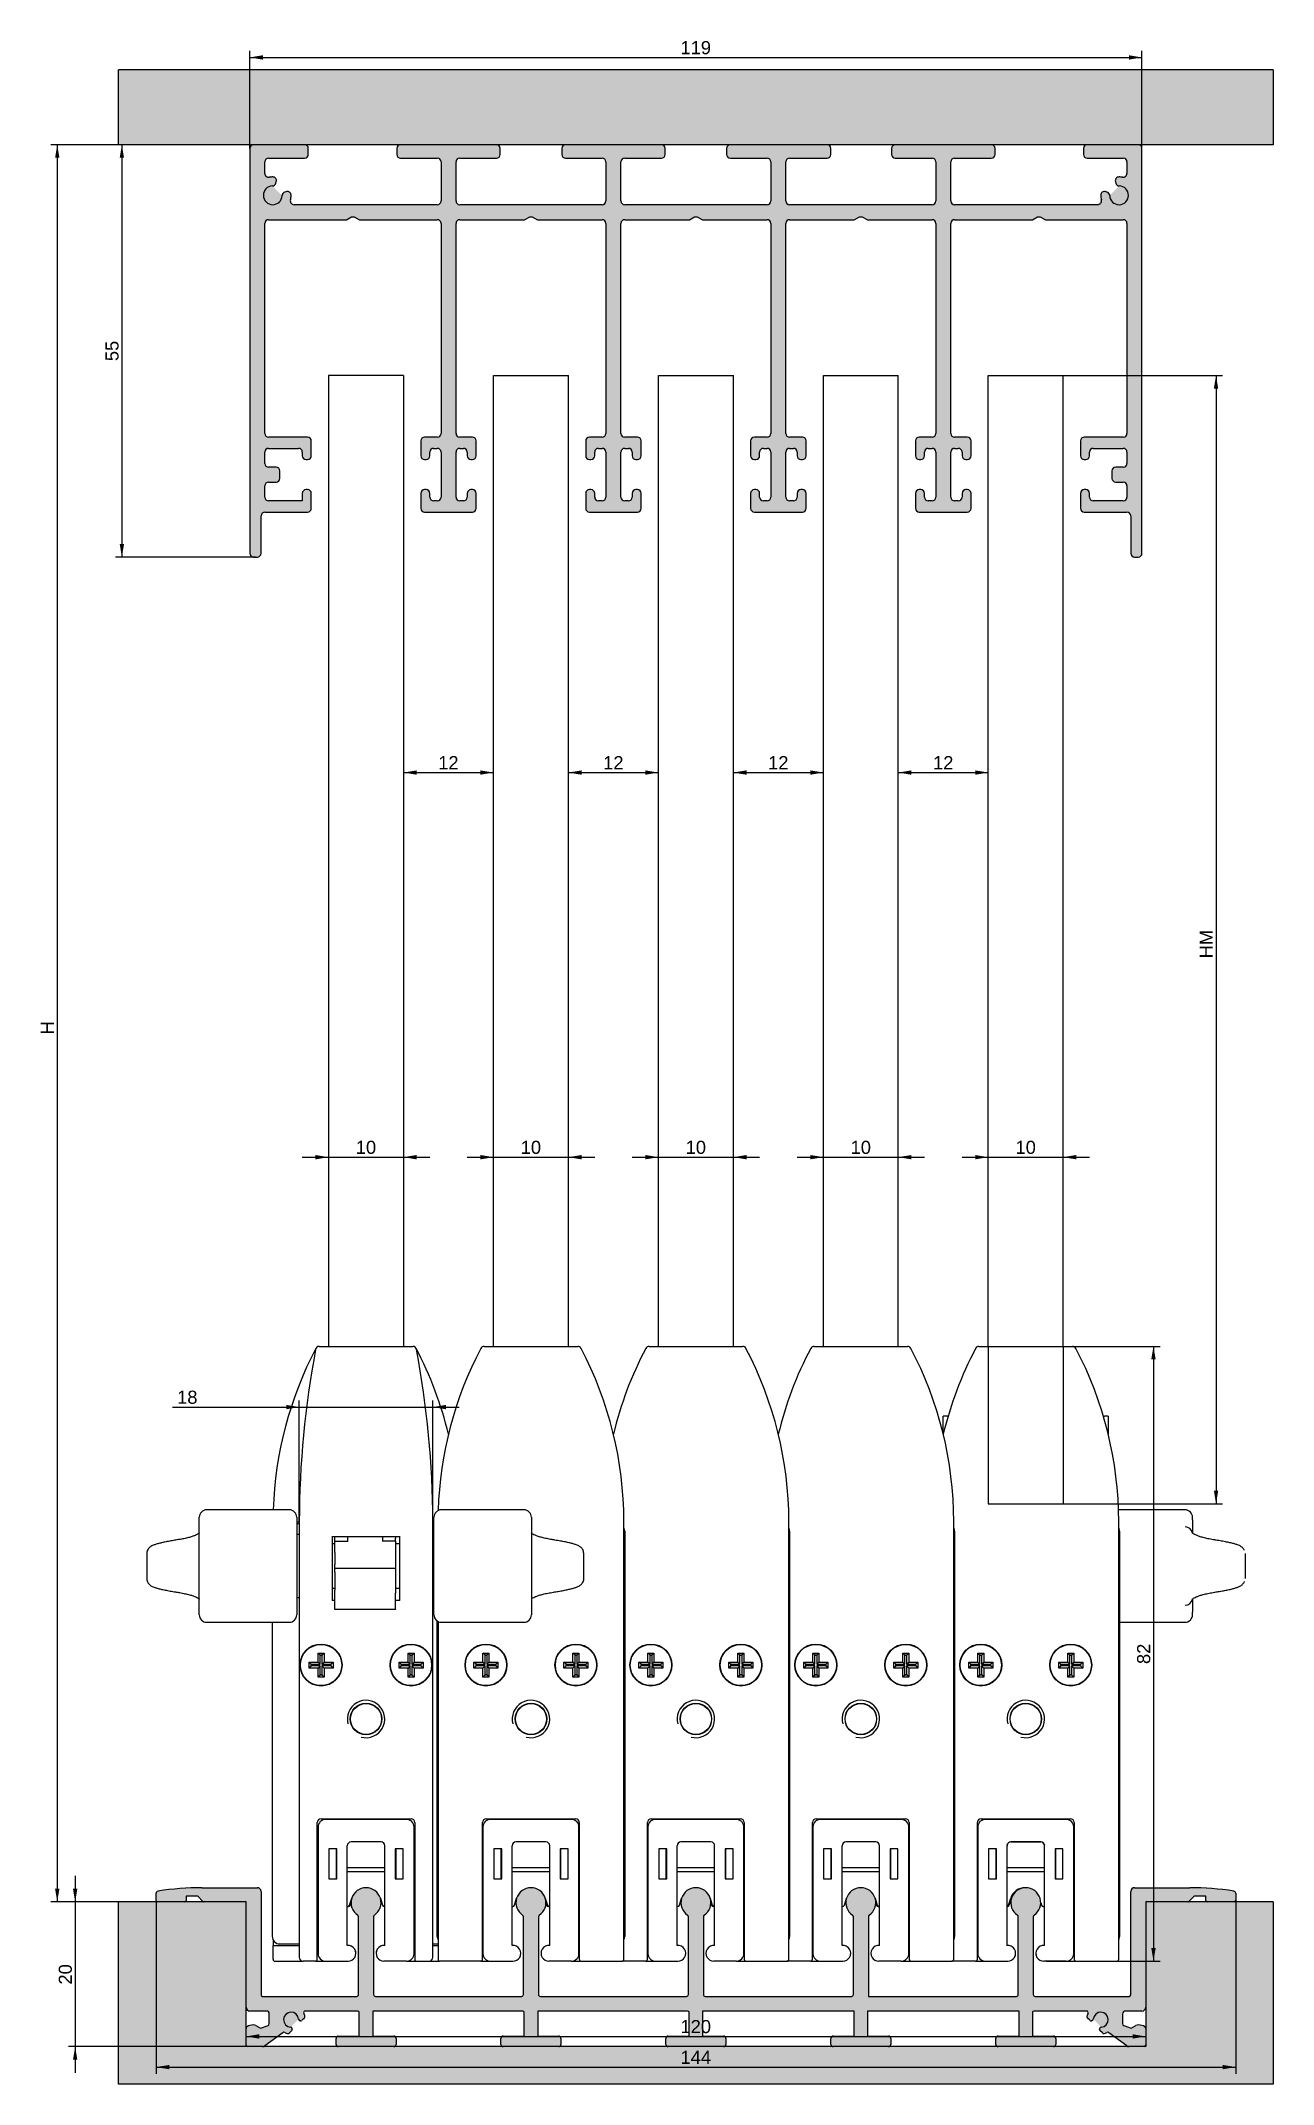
# Model space of a CAD drawing. Header units: millimetres. Extents: x -31 to 615, y 317 to 594.
# Drawn here: x -31.1 to 133.3, y 321.1 to 593.6 of the extents above.
import ezdxf
from ezdxf.enums import TextEntityAlignment as Align
from ezdxf.lldxf.tags import DXFTag

# ---------------------------------------------------------------- set-up
doc = ezdxf.new("R2010")
doc.units = ezdxf.units.MM
doc.layers.add('Default', color=7, linetype='Continuous')
doc.layers.add('DV1_Default', color=7, linetype='Continuous')
doc.styles.add('SEACAD_Arial', font='arial.ttf')
tags = doc.linetypes.add('CENTER2', pattern=[28.575, 19.05, -3.175, 3.175, -3.175]).pattern_tags.tags
tags[10:11] = [DXFTag(74, 4), DXFTag(75, 0), DXFTag(340, '0'), DXFTag(46, 0.0), DXFTag(50, 0.0), DXFTag(44, 0.0), DXFTag(45, 0.0)]
tags[8:9] = [DXFTag(74, 4), DXFTag(75, 0), DXFTag(340, '0'), DXFTag(46, 0.0), DXFTag(50, 0.0), DXFTag(44, 0.0), DXFTag(45, 0.0)]
tags[6:7] = [DXFTag(74, 4), DXFTag(75, 0), DXFTag(340, '0'), DXFTag(46, 0.0), DXFTag(50, 0.0), DXFTag(44, 0.0), DXFTag(45, 0.0)]
tags[4:5] = [DXFTag(74, 4), DXFTag(75, 0), DXFTag(340, '0'), DXFTag(46, 0.0), DXFTag(50, 0.0), DXFTag(44, 0.0), DXFTag(45, 0.0)]
doc.dimstyles.new('ISO', dxfattribs={"dimtxt": 1.75, "dimasz": 1.75, "dimexe": 0.875, "dimexo": 0, "dimgap": 0.4375, "dimtad": 1, "dimtxsty": 'SEACAD_Arial', "dimblk1": '_SE_FILLED', "dimblk2": '_SE_FILLED', "dimsah": 1, "dimcen": 0.875, "dimadec": 0, "dimazin": 0, "dimtfac": 0.5, "dimtdec": 3, "dimtmove": 0, "dimatfit": 3, "dimfxl": 1, "dimarcsym": 0})

msp = doc.modelspace()

# ---------------------------------------------------------------- blocks, each defined once
blk = doc.blocks.new('SE')
at = {"layer": 'DV1_Default', "linetype": 'Continuous'}
for points in [[(133.28, 589.78), (-20.72, 589.78), (-20.72, 579.78), (133.28, 579.78)], [(-20.72, 345.41), (-20.72, 321.11), (133.28, 321.11), (133.28, 345.41), (116.28, 345.41), (116.28, 326.11), (-3.72, 326.11), (-3.72, 345.41)]]:
    blk.add_hatch(color=7, dxfattribs=at).paths.add_polyline_path(points)
h = blk.add_hatch(color=7, dxfattribs=at)
edge = h.paths.add_edge_path()
edge.add_arc((24.78, 572.28), 0.5, 180, 270, ccw=False)
edge.add_line((24.28, 572.28), (24.28, 577.48))
edge.add_arc((24.78, 577.48), 0.5, 90, 180, ccw=False)
edge.add_line((24.78, 577.98), (29.68, 577.98))
edge.add_arc((29.68, 578.48), 0.5, 270, 360)
edge.add_line((30.18, 578.48), (30.18, 579.28))
edge.add_arc((29.68, 579.28), 0.5, 0, 90)
edge.add_line((29.68, 579.78), (16.88, 579.78))
edge.add_arc((16.88, 579.28), 0.5, 90, 180)
edge.add_line((16.38, 579.28), (16.38, 578.48))
edge.add_arc((16.88, 578.48), 0.5, 180, 270)
edge.add_line((16.88, 577.98), (21.78, 577.98))
edge.add_arc((21.78, 577.48), 0.5, 0, 90, ccw=False)
edge.add_line((22.28, 577.48), (22.28, 572.28))
edge.add_arc((21.78, 572.28), 0.5, 270, 360, ccw=False)
edge.add_line((21.78, 571.78), (2.68, 571.78))
edge.add_arc((2.68, 572.28), 0.5, 165.2716, 270, ccw=False)
edge.add_arc((-0.17, 573.03), 2.45, 345.2716, 360.1428)
edge.add_arc((1.78, 573.03), 0.5, 0.1428, 105)
edge.add_line((1.65, 573.52), (1.45, 573.46))
edge.add_arc((1.58, 572.98), 0.5, 105, 178.3985)
edge.add_arc((-0.17, 573.03), 1.25, 91.6015, 358.3985, ccw=False)
edge.add_arc((-0.22, 574.78), 0.5, 271.6015, 345)
edge.add_line((0.26, 574.65), (0.31, 574.85))
edge.add_arc((-0.17, 574.98), 0.5, 345, 449.8572)
edge.add_arc((-0.17, 573.03), 2.45, 89.8572, 100.7451)
edge.add_arc((-0.72, 575.93), 0.5, 180.0005, 280.7451, ccw=False)
edge.add_line((-1.22, 575.93), (-1.22, 577.48))
edge.add_arc((-0.72, 577.48), 0.5, 90, 180, ccw=False)
edge.add_line((-0.72, 577.98), (4.08, 577.98))
edge.add_arc((4.08, 578.48), 0.5, 270, 360)
edge.add_line((4.58, 578.48), (4.58, 579.28))
edge.add_arc((4.08, 579.28), 0.5, 0, 90)
edge.add_line((4.08, 579.78), (-2.72, 579.78))
edge.add_arc((-2.72, 579.28), 0.5, 90, 180)
edge.add_line((-3.22, 579.28), (-3.22, 525.28))
edge.add_arc((-2.72, 525.28), 0.5, 180, 270)
edge.add_line((-2.72, 524.78), (-2.22, 524.78))
edge.add_arc((-2.22, 525.28), 0.5, 270, 360)
edge.add_line((-1.72, 525.28), (-1.72, 530.28))
edge.add_arc((-1.22, 530.28), 0.5, 90, 180, ccw=False)
edge.add_line((-1.22, 530.78), (4.48, 530.78))
edge.add_arc((4.48, 531.28), 0.5, 270, 360)
edge.add_line((4.98, 531.28), (4.98, 533.28))
edge.add_arc((4.48, 533.28), 0.5, 0, 90)
edge.add_line((4.48, 533.78), (4.28, 533.78))
edge.add_arc((4.28, 533.28), 0.5, 90, 180)
edge.add_line((3.78, 533.28), (3.78, 532.28))
edge.add_line((3.78, 532.28), (-0.72, 532.28))
edge.add_arc((-0.72, 532.78), 0.5, 180, 270, ccw=False)
edge.add_line((-1.22, 532.78), (-1.22, 534.28))
edge.add_arc((-0.72, 534.28), 0.5, 90, 180, ccw=False)
edge.add_line((-0.72, 534.78), (0.28, 534.78))
edge.add_arc((0.28, 535.28), 0.5, 270, 360)
edge.add_line((0.78, 535.28), (0.78, 536.28))
edge.add_arc((0.28, 536.28), 0.5, 0, 90)
edge.add_line((0.28, 536.78), (-0.72, 536.78))
edge.add_arc((-0.72, 537.28), 0.5, 180, 270, ccw=False)
edge.add_line((-1.22, 537.28), (-1.22, 538.78))
edge.add_arc((-0.72, 538.78), 0.5, 90, 180, ccw=False)
edge.add_line((-0.72, 539.28), (3.28, 539.28))
edge.add_arc((3.28, 538.78), 0.5, 0, 90, ccw=False)
edge.add_line((3.78, 538.78), (3.78, 538.28))
edge.add_arc((4.28, 538.28), 0.5, 180, 270)
edge.add_line((4.28, 537.78), (4.48, 537.78))
edge.add_arc((4.48, 538.28), 0.5, 270, 360)
edge.add_line((4.98, 538.28), (4.98, 540.28))
edge.add_arc((4.48, 540.28), 0.5, 0, 90)
edge.add_line((4.48, 540.78), (-0.72, 540.78))
edge.add_arc((-0.72, 541.28), 0.5, 180, 270, ccw=False)
edge.add_line((-1.22, 541.28), (-1.22, 569.28))
edge.add_arc((-0.72, 569.28), 0.5, 90, 180, ccw=False)
edge.add_line((-0.72, 569.78), (9.66, 569.78))
edge.add_line((9.66, 569.78), (10.35, 570.18))
edge.add_line((10.35, 570.18), (10.7, 570.18))
edge.add_line((10.7, 570.18), (11.39, 569.78))
edge.add_line((11.39, 569.78), (21.78, 569.78))
edge.add_arc((21.78, 569.28), 0.5, 0, 90, ccw=False)
edge.add_line((22.28, 569.28), (22.28, 541.28))
edge.add_arc((21.78, 541.28), 0.5, 270, 360, ccw=False)
edge.add_line((21.78, 540.78), (20.08, 540.78))
edge.add_arc((20.08, 540.28), 0.5, 90, 180)
edge.add_line((19.58, 540.28), (19.58, 538.28))
edge.add_arc((20.08, 538.28), 0.5, 180, 270)
edge.add_line((20.08, 537.78), (20.28, 537.78))
edge.add_arc((20.28, 538.28), 0.5, 270, 360)
edge.add_line((20.78, 538.28), (20.78, 538.78))
edge.add_arc((21.28, 538.78), 0.5, 90, 180, ccw=False)
edge.add_line((21.28, 539.28), (21.78, 539.28))
edge.add_arc((21.78, 538.78), 0.5, 0, 90, ccw=False)
edge.add_line((22.28, 538.78), (22.28, 532.78))
edge.add_arc((21.78, 532.78), 0.5, 270, 360, ccw=False)
edge.add_line((21.78, 532.28), (21.28, 532.28))
edge.add_arc((21.28, 532.78), 0.5, 180, 270, ccw=False)
edge.add_line((20.78, 532.78), (20.78, 533.28))
edge.add_arc((20.28, 533.28), 0.5, 0, 90)
edge.add_line((20.28, 533.78), (20.08, 533.78))
edge.add_arc((20.08, 533.28), 0.5, 90, 180)
edge.add_line((19.58, 533.28), (19.58, 531.28))
edge.add_arc((20.08, 531.28), 0.5, 180, 270)
edge.add_line((20.08, 530.78), (26.48, 530.78))
edge.add_arc((26.48, 531.28), 0.5, 270, 360)
edge.add_line((26.98, 531.28), (26.98, 533.28))
edge.add_arc((26.48, 533.28), 0.5, 0, 90)
edge.add_line((26.48, 533.78), (26.28, 533.78))
edge.add_arc((26.28, 533.28), 0.5, 90, 180)
edge.add_line((25.78, 533.28), (25.78, 532.78))
edge.add_arc((25.28, 532.78), 0.5, 270, 360, ccw=False)
edge.add_line((25.28, 532.28), (24.78, 532.28))
edge.add_arc((24.78, 532.78), 0.5, 180, 270, ccw=False)
edge.add_line((24.28, 532.78), (24.28, 538.78))
edge.add_arc((24.78, 538.78), 0.5, 90, 180, ccw=False)
edge.add_line((24.78, 539.28), (25.28, 539.28))
edge.add_arc((25.28, 538.78), 0.5, 0, 90, ccw=False)
edge.add_line((25.78, 538.78), (25.78, 538.28))
edge.add_arc((26.28, 538.28), 0.5, 180, 270)
edge.add_line((26.28, 537.78), (26.48, 537.78))
edge.add_arc((26.48, 538.28), 0.5, 270, 360)
edge.add_line((26.98, 538.28), (26.98, 540.28))
edge.add_arc((26.48, 540.28), 0.5, 0, 90)
edge.add_line((26.48, 540.78), (24.78, 540.78))
edge.add_arc((24.78, 541.28), 0.5, 180, 270, ccw=False)
edge.add_line((24.28, 541.28), (24.28, 569.28))
edge.add_arc((24.78, 569.28), 0.5, 90, 180, ccw=False)
edge.add_line((24.78, 569.78), (33.41, 569.78))
edge.add_line((33.41, 569.78), (34.11, 570.18))
edge.add_line((34.11, 570.18), (34.45, 570.18))
edge.add_line((34.45, 570.18), (35.15, 569.78))
edge.add_line((35.15, 569.78), (43.78, 569.78))
edge.add_arc((43.78, 569.28), 0.5, 0, 90, ccw=False)
edge.add_line((44.28, 569.28), (44.28, 541.28))
edge.add_arc((43.78, 541.28), 0.5, 270, 360, ccw=False)
edge.add_line((43.78, 540.78), (42.08, 540.78))
edge.add_arc((42.08, 540.28), 0.5, 90, 180)
edge.add_line((41.58, 540.28), (41.58, 538.28))
edge.add_arc((42.08, 538.28), 0.5, 180, 270)
edge.add_line((42.08, 537.78), (42.28, 537.78))
edge.add_arc((42.28, 538.28), 0.5, 270, 360)
edge.add_line((42.78, 538.28), (42.78, 538.78))
edge.add_arc((43.28, 538.78), 0.5, 90, 180, ccw=False)
edge.add_line((43.28, 539.28), (43.78, 539.28))
edge.add_arc((43.78, 538.78), 0.5, 0, 90, ccw=False)
edge.add_line((44.28, 538.78), (44.28, 532.78))
edge.add_arc((43.78, 532.78), 0.5, 270, 360, ccw=False)
edge.add_line((43.78, 532.28), (43.28, 532.28))
edge.add_arc((43.28, 532.78), 0.5, 180, 270, ccw=False)
edge.add_line((42.78, 532.78), (42.78, 533.28))
edge.add_arc((42.28, 533.28), 0.5, 0, 90)
edge.add_line((42.28, 533.78), (42.08, 533.78))
edge.add_arc((42.08, 533.28), 0.5, 90, 180)
edge.add_line((41.58, 533.28), (41.58, 531.28))
edge.add_arc((42.08, 531.28), 0.5, 180, 270)
edge.add_line((42.08, 530.78), (48.48, 530.78))
edge.add_arc((48.48, 531.28), 0.5, 270, 360)
edge.add_line((48.98, 531.28), (48.98, 533.28))
edge.add_arc((48.48, 533.28), 0.5, 0, 90)
edge.add_line((48.48, 533.78), (48.28, 533.78))
edge.add_arc((48.28, 533.28), 0.5, 90, 180)
edge.add_line((47.78, 533.28), (47.78, 532.78))
edge.add_arc((47.28, 532.78), 0.5, 270, 360, ccw=False)
edge.add_line((47.28, 532.28), (46.78, 532.28))
edge.add_arc((46.78, 532.78), 0.5, 180, 270, ccw=False)
edge.add_line((46.28, 532.78), (46.28, 538.78))
edge.add_arc((46.78, 538.78), 0.5, 90, 180, ccw=False)
edge.add_line((46.78, 539.28), (47.28, 539.28))
edge.add_arc((47.28, 538.78), 0.5, 0, 90, ccw=False)
edge.add_line((47.78, 538.78), (47.78, 538.28))
edge.add_arc((48.28, 538.28), 0.5, 180, 270)
edge.add_line((48.28, 537.78), (48.48, 537.78))
edge.add_arc((48.48, 538.28), 0.5, 270, 360)
edge.add_line((48.98, 538.28), (48.98, 540.28))
edge.add_arc((48.48, 540.28), 0.5, 0, 90)
edge.add_line((48.48, 540.78), (46.78, 540.78))
edge.add_arc((46.78, 541.28), 0.5, 180, 270, ccw=False)
edge.add_line((46.28, 541.28), (46.28, 569.28))
edge.add_arc((46.78, 569.28), 0.5, 90, 180, ccw=False)
edge.add_line((46.78, 569.78), (55.41, 569.78))
edge.add_line((55.41, 569.78), (56.11, 570.18))
edge.add_line((56.11, 570.18), (56.45, 570.18))
edge.add_line((56.45, 570.18), (57.15, 569.78))
edge.add_line((57.15, 569.78), (65.78, 569.78))
edge.add_arc((65.78, 569.28), 0.5, 0, 90, ccw=False)
edge.add_line((66.28, 569.28), (66.28, 541.28))
edge.add_arc((65.78, 541.28), 0.5, 270, 360, ccw=False)
edge.add_line((65.78, 540.78), (64.08, 540.78))
edge.add_arc((64.08, 540.28), 0.5, 90, 180)
edge.add_line((63.58, 540.28), (63.58, 538.28))
edge.add_arc((64.08, 538.28), 0.5, 180, 270)
edge.add_line((64.08, 537.78), (64.28, 537.78))
edge.add_arc((64.28, 538.28), 0.5, 270, 360)
edge.add_line((64.78, 538.28), (64.78, 538.78))
edge.add_arc((65.28, 538.78), 0.5, 90, 180, ccw=False)
edge.add_line((65.28, 539.28), (65.78, 539.28))
edge.add_arc((65.78, 538.78), 0.5, 0, 90, ccw=False)
edge.add_line((66.28, 538.78), (66.28, 532.78))
edge.add_arc((65.78, 532.78), 0.5, 270, 360, ccw=False)
edge.add_line((65.78, 532.28), (65.28, 532.28))
edge.add_arc((65.28, 532.78), 0.5, 180, 270, ccw=False)
edge.add_line((64.78, 532.78), (64.78, 533.28))
edge.add_arc((64.28, 533.28), 0.5, 0, 90)
edge.add_line((64.28, 533.78), (64.08, 533.78))
edge.add_arc((64.08, 533.28), 0.5, 90, 180)
edge.add_line((63.58, 533.28), (63.58, 531.28))
edge.add_arc((64.08, 531.28), 0.5, 180, 270)
edge.add_line((64.08, 530.78), (70.48, 530.78))
edge.add_arc((70.48, 531.28), 0.5, 270, 360)
edge.add_line((70.98, 531.28), (70.98, 533.28))
edge.add_arc((70.48, 533.28), 0.5, 0, 90)
edge.add_line((70.48, 533.78), (70.28, 533.78))
edge.add_arc((70.28, 533.28), 0.5, 90, 180)
edge.add_line((69.78, 533.28), (69.78, 532.78))
edge.add_arc((69.28, 532.78), 0.5, 270, 360, ccw=False)
edge.add_line((69.28, 532.28), (68.78, 532.28))
edge.add_arc((68.78, 532.78), 0.5, 180, 270, ccw=False)
edge.add_line((68.28, 532.78), (68.28, 538.78))
edge.add_arc((68.78, 538.78), 0.5, 90, 180, ccw=False)
edge.add_line((68.78, 539.28), (69.28, 539.28))
edge.add_arc((69.28, 538.78), 0.5, 0, 90, ccw=False)
edge.add_line((69.78, 538.78), (69.78, 538.28))
edge.add_arc((70.28, 538.28), 0.5, 180, 270)
edge.add_line((70.28, 537.78), (70.48, 537.78))
edge.add_arc((70.48, 538.28), 0.5, 270, 360)
edge.add_line((70.98, 538.28), (70.98, 540.28))
edge.add_arc((70.48, 540.28), 0.5, 0, 90)
edge.add_line((70.48, 540.78), (68.78, 540.78))
edge.add_arc((68.78, 541.28), 0.5, 180, 270, ccw=False)
edge.add_line((68.28, 541.28), (68.28, 569.28))
edge.add_arc((68.78, 569.28), 0.5, 90, 180, ccw=False)
edge.add_line((68.78, 569.78), (77.41, 569.78))
edge.add_line((77.41, 569.78), (78.1, 570.18))
edge.add_line((78.1, 570.18), (78.45, 570.18))
edge.add_line((78.45, 570.18), (79.15, 569.78))
edge.add_line((79.15, 569.78), (87.78, 569.78))
edge.add_arc((87.78, 569.28), 0.5, 0, 90, ccw=False)
edge.add_line((88.28, 569.28), (88.28, 541.28))
edge.add_arc((87.78, 541.28), 0.5, 270, 360, ccw=False)
edge.add_line((87.78, 540.78), (86.08, 540.78))
edge.add_arc((86.08, 540.28), 0.5, 90, 180)
edge.add_line((85.58, 540.28), (85.58, 538.28))
edge.add_arc((86.08, 538.28), 0.5, 180, 270)
edge.add_line((86.08, 537.78), (86.28, 537.78))
edge.add_arc((86.28, 538.28), 0.5, 270, 360)
edge.add_line((86.78, 538.28), (86.78, 538.78))
edge.add_arc((87.28, 538.78), 0.5, 90, 180, ccw=False)
edge.add_line((87.28, 539.28), (87.78, 539.28))
edge.add_arc((87.78, 538.78), 0.5, 0, 90, ccw=False)
edge.add_line((88.28, 538.78), (88.28, 532.78))
edge.add_arc((87.78, 532.78), 0.5, 270, 360, ccw=False)
edge.add_line((87.78, 532.28), (87.28, 532.28))
edge.add_arc((87.28, 532.78), 0.5, 180, 270, ccw=False)
edge.add_line((86.78, 532.78), (86.78, 533.28))
edge.add_arc((86.28, 533.28), 0.5, 0, 90)
edge.add_line((86.28, 533.78), (86.08, 533.78))
edge.add_arc((86.08, 533.28), 0.5, 90, 180)
edge.add_line((85.58, 533.28), (85.58, 531.28))
edge.add_arc((86.08, 531.28), 0.5, 180, 270)
edge.add_line((86.08, 530.78), (92.48, 530.78))
edge.add_arc((92.48, 531.28), 0.5, 270, 360)
edge.add_line((92.98, 531.28), (92.98, 533.28))
edge.add_arc((92.48, 533.28), 0.5, 0, 90)
edge.add_line((92.48, 533.78), (92.28, 533.78))
edge.add_arc((92.28, 533.28), 0.5, 90, 180)
edge.add_line((91.78, 533.28), (91.78, 532.78))
edge.add_arc((91.28, 532.78), 0.5, 270, 360, ccw=False)
edge.add_line((91.28, 532.28), (90.78, 532.28))
edge.add_arc((90.78, 532.78), 0.5, 180, 270, ccw=False)
edge.add_line((90.28, 532.78), (90.28, 538.78))
edge.add_arc((90.78, 538.78), 0.5, 90, 180, ccw=False)
edge.add_line((90.78, 539.28), (91.28, 539.28))
edge.add_arc((91.28, 538.78), 0.5, 0, 90, ccw=False)
edge.add_line((91.78, 538.78), (91.78, 538.28))
edge.add_arc((92.28, 538.28), 0.5, 180, 270)
edge.add_line((92.28, 537.78), (92.48, 537.78))
edge.add_arc((92.48, 538.28), 0.5, 270, 360)
edge.add_line((92.98, 538.28), (92.98, 540.28))
edge.add_arc((92.48, 540.28), 0.5, 0, 90)
edge.add_line((92.48, 540.78), (90.78, 540.78))
edge.add_arc((90.78, 541.28), 0.5, 180, 270, ccw=False)
edge.add_line((90.28, 541.28), (90.28, 569.28))
edge.add_arc((90.78, 569.28), 0.5, 90, 180, ccw=False)
edge.add_line((90.78, 569.78), (101.16, 569.78))
edge.add_line((101.16, 569.78), (101.85, 570.18))
edge.add_line((101.85, 570.18), (102.2, 570.18))
edge.add_line((102.2, 570.18), (102.89, 569.78))
edge.add_line((102.89, 569.78), (113.28, 569.78))
edge.add_arc((113.28, 569.28), 0.5, 0, 90, ccw=False)
edge.add_line((113.78, 569.28), (113.78, 541.28))
edge.add_arc((113.28, 541.28), 0.5, 270, 360, ccw=False)
edge.add_line((113.28, 540.78), (108.08, 540.78))
edge.add_arc((108.08, 540.28), 0.5, 90, 180)
edge.add_line((107.58, 540.28), (107.58, 538.28))
edge.add_arc((108.08, 538.28), 0.5, 180, 270)
edge.add_line((108.08, 537.78), (108.28, 537.78))
edge.add_arc((108.28, 538.28), 0.5, 270, 360)
edge.add_line((108.78, 538.28), (108.78, 538.78))
edge.add_arc((109.28, 538.78), 0.5, 90, 180, ccw=False)
edge.add_line((109.28, 539.28), (113.28, 539.28))
edge.add_arc((113.28, 538.78), 0.5, 0, 90, ccw=False)
edge.add_line((113.78, 538.78), (113.78, 537.28))
edge.add_arc((113.28, 537.28), 0.5, 270, 360, ccw=False)
edge.add_line((113.28, 536.78), (112.28, 536.78))
edge.add_arc((112.28, 536.28), 0.5, 90, 180)
edge.add_line((111.78, 536.28), (111.78, 535.28))
edge.add_arc((112.28, 535.28), 0.5, 180, 270)
edge.add_line((112.28, 534.78), (113.28, 534.78))
edge.add_arc((113.28, 534.28), 0.5, 0, 90, ccw=False)
edge.add_line((113.78, 534.28), (113.78, 532.78))
edge.add_arc((113.28, 532.78), 0.5, 270, 360, ccw=False)
edge.add_line((113.28, 532.28), (109.28, 532.28))
edge.add_arc((109.28, 532.78), 0.5, 180, 270, ccw=False)
edge.add_line((108.78, 532.78), (108.78, 533.28))
edge.add_arc((108.28, 533.28), 0.5, 0, 90)
edge.add_line((108.28, 533.78), (108.08, 533.78))
edge.add_arc((108.08, 533.28), 0.5, 90, 180)
edge.add_line((107.58, 533.28), (107.58, 531.28))
edge.add_arc((108.08, 531.28), 0.5, 180, 270)
edge.add_line((108.08, 530.78), (113.78, 530.78))
edge.add_arc((113.78, 530.28), 0.5, 0, 90, ccw=False)
edge.add_line((114.28, 530.28), (114.28, 525.28))
edge.add_arc((114.78, 525.28), 0.5, 180, 270)
edge.add_line((114.78, 524.78), (115.28, 524.78))
edge.add_arc((115.28, 525.28), 0.5, 270, 360)
edge.add_line((115.78, 525.28), (115.78, 579.28))
edge.add_arc((115.28, 579.28), 0.5, 0, 90)
edge.add_line((115.28, 579.78), (108.48, 579.78))
edge.add_arc((108.48, 579.28), 0.5, 90, 180)
edge.add_line((107.98, 579.28), (107.98, 578.48))
edge.add_arc((108.48, 578.48), 0.5, 180, 270)
edge.add_line((108.48, 577.98), (113.28, 577.98))
edge.add_arc((113.28, 577.48), 0.5, 0, 90, ccw=False)
edge.add_line((113.78, 577.48), (113.78, 575.93))
edge.add_arc((113.28, 575.93), 0.5, 259.2549, 359.9995, ccw=False)
edge.add_arc((112.73, 573.03), 2.45, 79.2549, 90.1428)
edge.add_arc((112.72, 574.98), 0.5, 90.1428, 195)
edge.add_line((112.24, 574.85), (112.29, 574.65))
edge.add_arc((112.77, 574.78), 0.5, 195, 268.3985)
edge.add_arc((112.73, 573.03), 1.25, -178.3985, 88.3985, ccw=False)
edge.add_arc((110.98, 572.98), 0.5, 1.6015, 75)
edge.add_line((111.11, 573.46), (110.91, 573.52))
edge.add_arc((110.78, 573.03), 0.5, 75, 179.8572)
edge.add_arc((112.73, 573.03), 2.45, 179.8572, 194.7284)
edge.add_arc((109.87, 572.28), 0.5, -90, 14.7284, ccw=False)
edge.add_line((109.87, 571.78), (90.78, 571.78))
edge.add_arc((90.78, 572.28), 0.5, 180, 270, ccw=False)
edge.add_line((90.28, 572.28), (90.28, 577.48))
edge.add_arc((90.78, 577.48), 0.5, 90, 180, ccw=False)
edge.add_line((90.78, 577.98), (95.68, 577.98))
edge.add_arc((95.68, 578.48), 0.5, 270, 360)
edge.add_line((96.18, 578.48), (96.18, 579.28))
edge.add_arc((95.68, 579.28), 0.5, 0, 90)
edge.add_line((95.68, 579.78), (82.88, 579.78))
edge.add_arc((82.88, 579.28), 0.5, 90, 180)
edge.add_line((82.38, 579.28), (82.38, 578.48))
edge.add_arc((82.88, 578.48), 0.5, 180, 270)
edge.add_line((82.88, 577.98), (87.78, 577.98))
edge.add_arc((87.78, 577.48), 0.5, 0, 90, ccw=False)
edge.add_line((88.28, 577.48), (88.28, 572.28))
edge.add_arc((87.78, 572.28), 0.5, 270, 360, ccw=False)
edge.add_line((87.78, 571.78), (68.78, 571.78))
edge.add_arc((68.78, 572.28), 0.5, 180, 270, ccw=False)
edge.add_line((68.28, 572.28), (68.28, 577.48))
edge.add_arc((68.78, 577.48), 0.5, 90, 180, ccw=False)
edge.add_line((68.78, 577.98), (73.78, 577.98))
edge.add_arc((73.78, 578.48), 0.5, 270, 360)
edge.add_line((74.28, 578.48), (74.28, 579.28))
edge.add_arc((73.78, 579.28), 0.5, 0, 90)
edge.add_line((73.78, 579.78), (60.88, 579.78))
edge.add_arc((60.88, 579.28), 0.5, 90, 180)
edge.add_line((60.38, 579.28), (60.38, 578.48))
edge.add_arc((60.88, 578.48), 0.5, 180, 270)
edge.add_line((60.88, 577.98), (65.78, 577.98))
edge.add_arc((65.78, 577.48), 0.5, 0, 90, ccw=False)
edge.add_line((66.28, 577.48), (66.28, 572.28))
edge.add_arc((65.78, 572.28), 0.5, 270, 360, ccw=False)
edge.add_line((65.78, 571.78), (46.78, 571.78))
edge.add_arc((46.78, 572.28), 0.5, 180, 270, ccw=False)
edge.add_line((46.28, 572.28), (46.28, 577.48))
edge.add_arc((46.78, 577.48), 0.5, 90, 180, ccw=False)
edge.add_line((46.78, 577.98), (51.68, 577.98))
edge.add_arc((51.68, 578.48), 0.5, 270, 360)
edge.add_line((52.18, 578.48), (52.18, 579.28))
edge.add_arc((51.68, 579.28), 0.5, 0, 90)
edge.add_line((51.68, 579.78), (38.88, 579.78))
edge.add_arc((38.88, 579.28), 0.5, 90, 180)
edge.add_line((38.38, 579.28), (38.38, 578.48))
edge.add_arc((38.88, 578.48), 0.5, 180, 270)
edge.add_line((38.88, 577.98), (43.78, 577.98))
edge.add_arc((43.78, 577.48), 0.5, 0, 90, ccw=False)
edge.add_line((44.28, 577.48), (44.28, 572.28))
edge.add_arc((43.78, 572.28), 0.5, 270, 360, ccw=False)
edge.add_line((43.78, 571.78), (24.78, 571.78))
h = blk.add_hatch(color=7, dxfattribs=at)
edge = h.paths.add_edge_path()
edge.add_line((35.18, 327.51), (35.18, 330.86))
edge.add_line((35.18, 330.86), (55.18, 330.86))
edge.add_arc((55.18, 330.66), 0.2, 0, 90, ccw=False)
edge.add_line((55.38, 330.66), (55.38, 327.51))
edge.add_line((55.38, 327.51), (52.58, 327.51))
edge.add_arc((52.58, 327.21), 0.3, 90, 180)
edge.add_line((52.28, 327.21), (52.28, 326.41))
edge.add_arc((52.58, 326.41), 0.3, 180, 270)
edge.add_line((52.58, 326.11), (59.98, 326.11))
edge.add_arc((59.98, 326.41), 0.3, 270, 360)
edge.add_line((60.28, 326.41), (60.28, 327.21))
edge.add_arc((59.98, 327.21), 0.3, 0, 90)
edge.add_line((59.98, 327.51), (57.18, 327.51))
edge.add_line((57.18, 327.51), (57.18, 330.86))
edge.add_line((57.18, 330.86), (77.38, 330.86))
edge.add_line((77.38, 330.86), (77.38, 327.51))
edge.add_line((77.38, 327.51), (74.58, 327.51))
edge.add_arc((74.58, 327.21), 0.3, 90, 180)
edge.add_line((74.28, 327.21), (74.28, 326.41))
edge.add_arc((74.58, 326.41), 0.3, 180, 270)
edge.add_line((74.58, 326.11), (81.98, 326.11))
edge.add_arc((81.98, 326.41), 0.3, 270, 360)
edge.add_line((82.28, 326.41), (82.28, 327.21))
edge.add_arc((81.98, 327.21), 0.3, 0, 90)
edge.add_line((81.98, 327.51), (79.18, 327.51))
edge.add_line((79.18, 327.51), (79.18, 330.86))
edge.add_line((79.18, 330.86), (99.38, 330.86))
edge.add_line((99.38, 330.86), (99.38, 327.51))
edge.add_line((99.38, 327.51), (96.58, 327.51))
edge.add_arc((96.58, 327.21), 0.3, 90, 180)
edge.add_line((96.28, 327.21), (96.28, 326.41))
edge.add_arc((96.58, 326.41), 0.3, 180, 270)
edge.add_line((96.58, 326.11), (103.98, 326.11))
edge.add_arc((103.98, 326.41), 0.3, 270, 360)
edge.add_line((104.28, 326.41), (104.28, 327.21))
edge.add_arc((103.98, 327.21), 0.3, 0, 90)
edge.add_line((103.98, 327.51), (101.18, 327.51))
edge.add_line((101.18, 327.51), (101.18, 330.66))
edge.add_arc((101.38, 330.66), 0.2, 90, 180, ccw=False)
edge.add_line((101.38, 330.86), (108.4, 330.86))
edge.add_arc((108.4, 330.66), 0.2, -26.8965, 90, ccw=False)
edge.add_arc((110.28, 329.71), 1.9, 153.1035, 166.0076)
edge.add_arc((108.67, 330.11), 0.25, 166.0076, 225)
edge.add_line((108.5, 329.93), (108.81, 329.62))
edge.add_arc((108.99, 329.79), 0.25, 225, 277.5)
edge.add_line((109.02, 329.54), (109.06, 329.55))
edge.add_arc((109.03, 329.8), 0.25, 277.5, 355.963)
edge.add_arc((110.28, 329.71), 1, -85.963, 175.963, ccw=False)
edge.add_arc((110.36, 328.46), 0.25, 94.037, 172.5)
edge.add_line((110.12, 328.5), (110.11, 328.46))
edge.add_arc((110.36, 328.42), 0.25, 172.5, 225)
edge.add_line((110.18, 328.25), (110.5, 327.93))
edge.add_arc((110.67, 328.11), 0.25, 225, 283.9924)
edge.add_arc((110.28, 329.71), 1.9, 283.9924, 295.4566)
edge.add_arc((111.2, 327.77), 0.25, 54, 115.4566, ccw=False)
edge.add_line((111.35, 327.97), (113.78, 326.2))
edge.add_arc((114.07, 326.61), 0.5, 234, 270)
edge.add_line((114.07, 326.11), (116.08, 326.11))
edge.add_arc((116.08, 326.31), 0.2, 270, 360)
edge.add_line((116.28, 326.31), (116.28, 328.55))
edge.add_arc((116.03, 328.55), 0.25, 0, 55.9442)
edge.add_arc((115.33, 327.51), 1.5, 55.9442, 89.922)
edge.add_line((115.33, 329.01), (115.31, 329.01))
edge.add_arc((115.31, 328.31), 0.7, 90.0017, 120.0017)
edge.add_line((114.96, 328.92), (114.36, 328.57))
edge.add_line((114.36, 328.57), (113.34, 328.94))
edge.add_arc((113.43, 329.18), 0.25, 180, 250.0017, ccw=False)
edge.add_line((113.18, 329.18), (113.18, 330.46))
edge.add_arc((113.58, 330.46), 0.4, 90, 180, ccw=False)
edge.add_line((113.58, 330.86), (115.78, 330.86))
edge.add_arc((115.78, 331.36), 0.5, 270, 360)
edge.add_line((116.28, 331.36), (116.28, 345.41))
edge.add_line((116.28, 345.41), (121.89, 345.41))
edge.add_arc((121.89, 345.61), 0.2, 270, 315)
edge.add_line((122.03, 345.47), (122.73, 346.16))
edge.add_line((122.73, 346.16), (124.28, 346.16))
edge.add_line((124.28, 346.16), (124.28, 345.61))
edge.add_arc((124.48, 345.61), 0.2, 180, 270)
edge.add_line((124.48, 345.41), (128.08, 345.41))
edge.add_arc((128.08, 345.61), 0.2, 270, 360)
edge.add_line((128.28, 345.61), (128.28, 346.56))
edge.add_arc((127.98, 346.56), 0.3, 0, 81.1396)
edge.add_arc((122.18, 309.35), 37.96, 81.1396, 90)
edge.add_line((122.18, 347.31), (114.78, 347.31))
edge.add_arc((114.78, 346.81), 0.5, 90, 180)
edge.add_line((114.28, 346.81), (114.28, 333.01))
edge.add_arc((114.08, 333.01), 0.2, 270, 360, ccw=False)
edge.add_line((114.08, 332.81), (101.53, 332.81))
edge.add_arc((101.53, 333.06), 0.25, 180, 270, ccw=False)
edge.add_line((101.28, 333.06), (101.28, 343.44))
edge.add_arc((101.53, 343.44), 0.25, 123.749, 180, ccw=False)
edge.add_arc((100.28, 345.31), 2, 303.749, 596.251)
edge.add_arc((99.03, 343.44), 0.25, 0, 56.251, ccw=False)
edge.add_line((99.28, 343.44), (99.28, 333.06))
edge.add_arc((99.03, 333.06), 0.25, 270, 360, ccw=False)
edge.add_line((99.03, 332.81), (79.28, 332.81))
edge.add_line((79.28, 332.81), (79.28, 343.44))
edge.add_arc((79.53, 343.44), 0.25, 123.749, 180, ccw=False)
edge.add_arc((78.28, 345.31), 2, 303.749, 596.251)
edge.add_arc((77.03, 343.44), 0.25, 0, 56.251, ccw=False)
edge.add_line((77.28, 343.44), (77.28, 333.06))
edge.add_arc((77.03, 333.06), 0.25, 270, 360, ccw=False)
edge.add_line((77.03, 332.81), (57.53, 332.81))
edge.add_arc((57.53, 333.06), 0.25, 180, 270, ccw=False)
edge.add_line((57.28, 333.06), (57.28, 343.44))
edge.add_arc((57.53, 343.44), 0.25, 123.749, 180, ccw=False)
edge.add_arc((56.28, 345.31), 2, 303.749, 596.251)
edge.add_arc((55.03, 343.44), 0.25, 0, 56.251, ccw=False)
edge.add_line((55.28, 343.44), (55.28, 333.06))
edge.add_arc((55.03, 333.06), 0.25, 270, 360, ccw=False)
edge.add_line((55.03, 332.81), (35.53, 332.81))
edge.add_arc((35.53, 333.06), 0.25, 180, 270, ccw=False)
edge.add_line((35.28, 333.06), (35.28, 343.44))
edge.add_arc((35.53, 343.44), 0.25, 123.749, 180, ccw=False)
edge.add_arc((34.28, 345.31), 2, 303.749, 596.251)
edge.add_arc((33.03, 343.44), 0.25, 0, 56.251, ccw=False)
edge.add_line((33.28, 343.44), (33.28, 333.06))
edge.add_arc((33.03, 333.06), 0.25, 270, 360, ccw=False)
edge.add_line((33.03, 332.81), (13.53, 332.81))
edge.add_arc((13.53, 333.06), 0.25, 180, 270, ccw=False)
edge.add_line((13.28, 333.06), (13.28, 343.44))
edge.add_arc((13.53, 343.44), 0.25, 123.749, 180, ccw=False)
edge.add_arc((12.28, 345.31), 2, 303.749, 596.251)
edge.add_arc((11.03, 343.44), 0.25, 0, 56.251, ccw=False)
edge.add_line((11.28, 343.44), (11.28, 333.06))
edge.add_arc((11.03, 333.06), 0.25, 270, 360, ccw=False)
edge.add_line((11.03, 332.81), (-1.52, 332.81))
edge.add_arc((-1.52, 333.01), 0.2, 180, 270, ccw=False)
edge.add_line((-1.72, 333.01), (-1.72, 346.81))
edge.add_arc((-2.22, 346.81), 0.5, 0, 90)
edge.add_line((-2.22, 347.31), (-9.62, 347.31))
edge.add_arc((-9.62, 309.35), 37.96, 90, 98.8604)
edge.add_arc((-15.42, 346.56), 0.3, 98.8604, 180)
edge.add_line((-15.72, 346.56), (-15.72, 345.61))
edge.add_arc((-15.52, 345.61), 0.2, 180, 270)
edge.add_line((-15.52, 345.41), (-11.92, 345.41))
edge.add_arc((-11.92, 345.61), 0.2, 270, 360)
edge.add_line((-11.72, 345.61), (-11.72, 346.16))
edge.add_line((-11.72, 346.16), (-10.17, 346.16))
edge.add_line((-10.17, 346.16), (-9.48, 345.47))
edge.add_arc((-9.34, 345.61), 0.2, 225, 270)
edge.add_line((-9.34, 345.41), (-3.72, 345.41))
edge.add_line((-3.72, 345.41), (-3.72, 331.36))
edge.add_arc((-3.22, 331.36), 0.5, 180, 270)
edge.add_line((-3.22, 330.86), (-1.02, 330.86))
edge.add_arc((-1.02, 330.46), 0.4, 0, 90, ccw=False)
edge.add_line((-0.62, 330.46), (-0.62, 329.18))
edge.add_arc((-0.87, 329.18), 0.25, 289.9983, 360, ccw=False)
edge.add_line((-0.79, 328.94), (-1.81, 328.57))
edge.add_line((-1.81, 328.57), (-2.41, 328.92))
edge.add_arc((-2.76, 328.31), 0.7, 59.9983, 89.9983)
edge.add_line((-2.76, 329.01), (-2.78, 329.01))
edge.add_arc((-2.77, 327.51), 1.5, 90.078, 124.0558)
edge.add_arc((-3.47, 328.55), 0.25, 124.0558, 180)
edge.add_line((-3.72, 328.55), (-3.72, 326.31))
edge.add_arc((-3.52, 326.31), 0.2, 180, 270)
edge.add_line((-3.52, 326.11), (-1.52, 326.11))
edge.add_arc((-1.52, 326.61), 0.5, 270, 306)
edge.add_line((-1.23, 326.2), (1.2, 327.97))
edge.add_arc((1.35, 327.77), 0.25, 64.5434, 126, ccw=False)
edge.add_arc((2.28, 329.71), 1.9, 244.5434, 256.0076)
edge.add_arc((1.88, 328.11), 0.25, 256.0076, 315)
edge.add_line((2.05, 327.93), (2.37, 328.25))
edge.add_arc((2.19, 328.42), 0.25, 315, 367.5)
edge.add_line((2.44, 328.46), (2.44, 328.5))
edge.add_arc((2.19, 328.46), 0.25, 7.5, 85.963)
edge.add_arc((2.28, 329.71), 1, 4.037, 265.963, ccw=False)
edge.add_arc((3.52, 329.8), 0.25, 184.037, 262.5)
edge.add_line((3.49, 329.55), (3.53, 329.54))
edge.add_arc((3.56, 329.79), 0.25, 262.5, 315)
edge.add_line((3.74, 329.62), (4.05, 329.93))
edge.add_arc((3.88, 330.11), 0.25, 315, 373.9924)
edge.add_arc((2.28, 329.71), 1.9, 13.9924, 26.8965)
edge.add_arc((4.15, 330.66), 0.2, 90, 206.8965, ccw=False)
edge.add_line((4.15, 330.86), (11.18, 330.86))
edge.add_arc((11.18, 330.66), 0.2, 0, 90, ccw=False)
edge.add_line((11.38, 330.66), (11.38, 327.51))
edge.add_line((11.38, 327.51), (8.58, 327.51))
edge.add_arc((8.58, 327.21), 0.3, 90, 180)
edge.add_line((8.28, 327.21), (8.28, 326.41))
edge.add_arc((8.58, 326.41), 0.3, 180, 270)
edge.add_line((8.58, 326.11), (15.98, 326.11))
edge.add_arc((15.98, 326.41), 0.3, 270, 360)
edge.add_line((16.28, 326.41), (16.28, 327.21))
edge.add_arc((15.98, 327.21), 0.3, 0, 90)
edge.add_line((15.98, 327.51), (13.18, 327.51))
edge.add_line((13.18, 327.51), (13.18, 330.86))
edge.add_line((13.18, 330.86), (33.18, 330.86))
edge.add_arc((33.18, 330.66), 0.2, 0, 90, ccw=False)
edge.add_line((33.38, 330.66), (33.38, 327.51))
edge.add_line((33.38, 327.51), (30.58, 327.51))
edge.add_arc((30.58, 327.21), 0.3, 90, 180)
edge.add_line((30.28, 327.21), (30.28, 326.41))
edge.add_arc((30.58, 326.41), 0.3, 180, 270)
edge.add_line((30.58, 326.11), (37.98, 326.11))
edge.add_arc((37.98, 326.41), 0.3, 270, 360)
edge.add_line((38.28, 326.41), (38.28, 327.21))
edge.add_arc((37.98, 327.21), 0.3, 0, 90)
edge.add_line((37.98, 327.51), (35.18, 327.51))
at = {"layer": 'DV1_Default', "color": 7, "linetype": 'Continuous'}
for p, q in [((133.28, 589.78), (-20.72, 589.78)), ((-20.72, 579.78), (-20.72, 589.78)), ((133.28, 589.78), (133.28, 579.78)), ((133.28, 579.78), (-20.72, 579.78)), ((-3.22, 579.28), (-3.22, 525.28)), ((-0.72, 577.98), (4.08, 577.98)), ((4.58, 578.48), (4.58, 579.28)), ((16.38, 579.28), (16.38, 578.48)), ((29.68, 579.78), (16.88, 579.78)), ((16.88, 577.98), (21.78, 577.98)), ((24.78, 577.98), (29.68, 577.98)), ((30.18, 578.48), (30.18, 579.28)), ((38.38, 579.28), (38.38, 578.48)), ((51.68, 579.78), (38.88, 579.78)), ((38.88, 577.98), (43.78, 577.98)), ((46.78, 577.98), (51.68, 577.98)), ((52.18, 578.48), (52.18, 579.28)), ((60.38, 579.28), (60.38, 578.48)), ((73.78, 579.78), (60.88, 579.78)), ((60.88, 577.98), (65.78, 577.98)), ((68.78, 577.98), (73.78, 577.98)), ((74.28, 578.48), (74.28, 579.28)), ((82.38, 579.28), (82.38, 578.48)), ((95.68, 579.78), (82.88, 579.78)), ((82.88, 577.98), (87.78, 577.98)), ((90.78, 577.98), (95.68, 577.98)), ((96.18, 578.48), (96.18, 579.28)), ((107.98, 579.28), (107.98, 578.48)), ((115.28, 579.78), (108.48, 579.78)), ((108.48, 577.98), (113.28, 577.98)), ((115.78, 525.28), (115.78, 579.28)), ((-1.22, 575.93), (-1.22, 577.48)), ((22.28, 577.48), (22.28, 572.28)), ((24.28, 572.28), (24.28, 577.48)), ((44.28, 577.48), (44.28, 572.28)), ((46.28, 572.28), (46.28, 577.48)), ((66.28, 577.48), (66.28, 572.28)), ((68.28, 572.28), (68.28, 577.48)), ((88.28, 577.48), (88.28, 572.28)), ((90.28, 572.28), (90.28, 577.48)), ((113.78, 577.48), (113.78, 575.93)), ((0.26, 574.65), (0.31, 574.85)), ((1.65, 573.52), (1.45, 573.46)), ((111.11, 573.46), (110.91, 573.52)), ((112.24, 574.85), (112.29, 574.65)), ((-0.72, 569.78), (9.66, 569.78)), ((21.78, 571.78), (2.68, 571.78)), ((9.66, 569.78), (10.35, 570.18)), ((10.35, 570.18), (10.7, 570.18)), ((10.7, 570.18), (11.39, 569.78)), ((11.39, 569.78), (21.78, 569.78)), ((43.78, 571.78), (24.78, 571.78)), ((24.78, 569.78), (33.41, 569.78)), ((33.41, 569.78), (34.11, 570.18)), ((34.11, 570.18), (34.45, 570.18)), ((34.45, 570.18), (35.15, 569.78)), ((35.15, 569.78), (43.78, 569.78)), ((65.78, 571.78), (46.78, 571.78)), ((46.78, 569.78), (55.41, 569.78)), ((55.41, 569.78), (56.11, 570.18)), ((56.11, 570.18), (56.45, 570.18)), ((56.45, 570.18), (57.15, 569.78)), ((57.15, 569.78), (65.78, 569.78)), ((87.78, 571.78), (68.78, 571.78)), ((68.78, 569.78), (77.41, 569.78)), ((77.41, 569.78), (78.1, 570.18)), ((78.1, 570.18), (78.45, 570.18)), ((78.45, 570.18), (79.15, 569.78)), ((79.15, 569.78), (87.78, 569.78)), ((109.87, 571.78), (90.78, 571.78)), ((90.78, 569.78), (101.16, 569.78)), ((101.16, 569.78), (101.85, 570.18)), ((101.85, 570.18), (102.2, 570.18)), ((102.2, 570.18), (102.89, 569.78)), ((102.89, 569.78), (113.28, 569.78)), ((-1.22, 541.28), (-1.22, 569.28)), ((22.28, 569.28), (22.28, 541.28)), ((24.28, 541.28), (24.28, 569.28)), ((44.28, 569.28), (44.28, 541.28)), ((46.28, 541.28), (46.28, 569.28)), ((66.28, 569.28), (66.28, 541.28)), ((68.28, 541.28), (68.28, 569.28)), ((88.28, 569.28), (88.28, 541.28)), ((90.28, 541.28), (90.28, 569.28)), ((113.78, 569.28), (113.78, 541.28)), ((7.28, 549.01), (7.28, 419.51)), ((17.28, 549.01), (7.28, 549.01)), ((17.28, 549.01), (17.28, 419.51)), ((29.28, 419.51), (29.28, 549.01)), ((29.28, 549.01), (39.28, 549.01)), ((39.28, 419.51), (39.28, 549.01)), ((51.28, 419.51), (51.28, 549.01)), ((51.28, 549.01), (61.28, 549.01)), ((61.28, 419.51), (61.28, 549.01)), ((73.28, 419.51), (73.28, 549.01)), ((73.28, 549.01), (83.28, 549.01)), ((83.28, 419.51), (83.28, 549.01)), ((95.28, 419.51), (95.28, 549.01)), ((95.28, 549.01), (105.28, 549.01)), ((105.28, 419.51), (105.28, 549.01)), ((4.48, 540.78), (-0.72, 540.78)), ((4.98, 538.28), (4.98, 540.28)), ((19.58, 540.28), (19.58, 538.28)), ((21.78, 540.78), (20.08, 540.78)), ((26.48, 540.78), (24.78, 540.78)), ((26.98, 538.28), (26.98, 540.28)), ((41.58, 540.28), (41.58, 538.28)), ((43.78, 540.78), (42.08, 540.78)), ((48.48, 540.78), (46.78, 540.78)), ((48.98, 538.28), (48.98, 540.28)), ((63.58, 540.28), (63.58, 538.28)), ((65.78, 540.78), (64.08, 540.78)), ((70.48, 540.78), (68.78, 540.78)), ((70.98, 538.28), (70.98, 540.28)), ((85.58, 540.28), (85.58, 538.28)), ((87.78, 540.78), (86.08, 540.78)), ((92.48, 540.78), (90.78, 540.78)), ((92.98, 538.28), (92.98, 540.28)), ((107.58, 540.28), (107.58, 538.28)), ((113.28, 540.78), (108.08, 540.78)), ((-1.22, 537.28), (-1.22, 538.78)), ((-0.72, 539.28), (3.28, 539.28)), ((3.78, 538.78), (3.78, 538.28)), ((4.28, 537.78), (4.48, 537.78)), ((20.08, 537.78), (20.28, 537.78)), ((20.78, 538.28), (20.78, 538.78)), ((21.28, 539.28), (21.78, 539.28)), ((22.28, 538.78), (22.28, 532.78)), ((24.28, 532.78), (24.28, 538.78)), ((24.78, 539.28), (25.28, 539.28)), ((25.78, 538.78), (25.78, 538.28)), ((26.28, 537.78), (26.48, 537.78)), ((42.08, 537.78), (42.28, 537.78)), ((42.78, 538.28), (42.78, 538.78)), ((43.28, 539.28), (43.78, 539.28)), ((44.28, 538.78), (44.28, 532.78)), ((46.28, 532.78), (46.28, 538.78)), ((46.78, 539.28), (47.28, 539.28)), ((47.78, 538.78), (47.78, 538.28)), ((48.28, 537.78), (48.48, 537.78)), ((64.08, 537.78), (64.28, 537.78)), ((64.78, 538.28), (64.78, 538.78)), ((65.28, 539.28), (65.78, 539.28)), ((66.28, 538.78), (66.28, 532.78)), ((68.28, 532.78), (68.28, 538.78)), ((68.78, 539.28), (69.28, 539.28)), ((69.78, 538.78), (69.78, 538.28)), ((70.28, 537.78), (70.48, 537.78)), ((86.08, 537.78), (86.28, 537.78)), ((86.78, 538.28), (86.78, 538.78)), ((87.28, 539.28), (87.78, 539.28)), ((88.28, 538.78), (88.28, 532.78)), ((90.28, 532.78), (90.28, 538.78)), ((90.78, 539.28), (91.28, 539.28)), ((91.78, 538.78), (91.78, 538.28)), ((92.28, 537.78), (92.48, 537.78)), ((108.08, 537.78), (108.28, 537.78)), ((108.78, 538.28), (108.78, 538.78)), ((109.28, 539.28), (113.28, 539.28)), ((113.78, 538.78), (113.78, 537.28)), ((-1.22, 532.78), (-1.22, 534.28)), ((0.28, 536.78), (-0.72, 536.78)), ((-0.72, 534.78), (0.28, 534.78)), ((0.78, 535.28), (0.78, 536.28)), ((111.78, 536.28), (111.78, 535.28)), ((113.28, 536.78), (112.28, 536.78)), ((112.28, 534.78), (113.28, 534.78)), ((113.78, 534.28), (113.78, 532.78)), ((3.78, 532.28), (-0.72, 532.28)), ((3.78, 533.28), (3.78, 532.28)), ((4.48, 533.78), (4.28, 533.78)), ((4.98, 531.28), (4.98, 533.28)), ((19.58, 533.28), (19.58, 531.28)), ((20.28, 533.78), (20.08, 533.78)), ((20.78, 532.78), (20.78, 533.28)), ((21.78, 532.28), (21.28, 532.28)), ((25.28, 532.28), (24.78, 532.28)), ((25.78, 533.28), (25.78, 532.78)), ((26.48, 533.78), (26.28, 533.78)), ((26.98, 531.28), (26.98, 533.28)), ((41.58, 533.28), (41.58, 531.28)), ((42.28, 533.78), (42.08, 533.78)), ((42.78, 532.78), (42.78, 533.28)), ((43.78, 532.28), (43.28, 532.28)), ((47.28, 532.28), (46.78, 532.28)), ((47.78, 533.28), (47.78, 532.78)), ((48.48, 533.78), (48.28, 533.78)), ((48.98, 531.28), (48.98, 533.28)), ((63.58, 533.28), (63.58, 531.28)), ((64.28, 533.78), (64.08, 533.78)), ((64.78, 532.78), (64.78, 533.28)), ((65.78, 532.28), (65.28, 532.28)), ((69.28, 532.28), (68.78, 532.28)), ((69.78, 533.28), (69.78, 532.78)), ((70.48, 533.78), (70.28, 533.78)), ((70.98, 531.28), (70.98, 533.28)), ((85.58, 533.28), (85.58, 531.28)), ((86.28, 533.78), (86.08, 533.78)), ((86.78, 532.78), (86.78, 533.28)), ((87.78, 532.28), (87.28, 532.28)), ((91.28, 532.28), (90.78, 532.28)), ((91.78, 533.28), (91.78, 532.78)), ((92.48, 533.78), (92.28, 533.78)), ((92.98, 531.28), (92.98, 533.28)), ((107.58, 533.28), (107.58, 531.28)), ((108.28, 533.78), (108.08, 533.78)), ((108.78, 532.78), (108.78, 533.28)), ((113.28, 532.28), (109.28, 532.28)), ((-1.72, 525.28), (-1.72, 530.28)), ((-1.22, 530.78), (4.48, 530.78)), ((20.08, 530.78), (26.48, 530.78)), ((42.08, 530.78), (48.48, 530.78)), ((64.08, 530.78), (70.48, 530.78)), ((86.08, 530.78), (92.48, 530.78)), ((108.08, 530.78), (113.78, 530.78)), ((114.28, 530.28), (114.28, 525.28)), ((-2.72, 524.78), (-2.22, 524.78)), ((114.78, 524.78), (115.28, 524.78)), ((6.04, 419.51), (18.51, 419.51)), ((28.04, 419.51), (40.51, 419.51)), ((50.04, 419.51), (62.51, 419.51)), ((72.04, 419.51), (84.51, 419.51)), ((94.04, 419.51), (106.51, 419.51)), ((89.28, 407.78), (89.28, 410.2)), ((89.78, 410.2), (89.28, 410.2)), ((89.93, 410.2), (89.78, 410.2)), ((110.63, 410.2), (110.78, 410.2)), ((111.28, 410.2), (110.78, 410.2)), ((111.28, 410.2), (111.28, 407.78)), ((-9.97, 383.71), (-9.97, 396.71)), ((2.03, 397.71), (-8.97, 397.71)), ((3.03, 396.71), (3.03, 383.71)), ((3.38, 396.06), (3.03, 396.06)), ((3.38, 395.86), (3.03, 395.86)), ((3.38, 396.15), (3.38, 338.01)), ((21.18, 338.01), (21.18, 396.15)), ((21.18, 396.06), (21.33, 396.06)), ((21.33, 395.86), (21.18, 395.86)), ((21.33, 383.71), (21.33, 396.71)), ((33.33, 397.71), (22.33, 397.71)), ((34.33, 396.71), (34.33, 383.71)), ((46.68, 337.76), (46.68, 396.16)), ((68.68, 337.76), (68.68, 396.16)), ((90.68, 337.76), (90.68, 396.16)), ((121.53, 397.71), (112.65, 397.71)), ((112.68, 337.76), (112.68, 396.16)), ((122.53, 396.37), (122.53, 396.71)), ((122.53, 396.37), (122.53, 394.63)), ((3.38, 394.41), (3.03, 394.41)), ((7.78, 394.21), (7.78, 385.61)), ((16.78, 394.11), (7.78, 394.11)), ((7.78, 393.21), (8.13, 393.21)), ((8.13, 393.91), (8.13, 394.11)), ((8.13, 393.51), (8.13, 393.91)), ((8.13, 392.01), (8.13, 393.51)), ((8.13, 393.51), (9.83, 393.51)), ((9.83, 393.47), (9.83, 394.11)), ((14.53, 393.47), (14.53, 394.11)), ((16.23, 393.51), (14.53, 393.51)), ((16.23, 394.11), (16.23, 393.91)), ((16.23, 393.51), (16.23, 393.91)), ((16.23, 393.51), (16.23, 392.01)), ((16.23, 393.21), (16.78, 393.21)), ((16.78, 385.61), (16.78, 394.21)), ((21.33, 394.41), (21.18, 394.41)), ((46.78, 394.86), (46.78, 340.81)), ((68.78, 394.86), (68.78, 340.81)), ((90.78, 394.86), (90.78, 340.81)), ((112.78, 394.86), (112.78, 340.81)), ((-16.97, 391.88), (-16.97, 388.53)), ((8.13, 392.01), (8.13, 390.41)), ((8.13, 389.91), (8.13, 390.41)), ((8.13, 389.91), (16.23, 389.91)), ((8.13, 389.41), (8.13, 389.91)), ((16.23, 392.01), (16.23, 390.41)), ((16.23, 390.41), (16.23, 389.91)), ((16.23, 389.91), (16.23, 389.41)), ((41.33, 388.54), (41.33, 391.88)), ((129.53, 391.88), (129.53, 391.74)), ((129.53, 391.74), (129.53, 390.24)), ((129.53, 390.24), (129.53, 390.17)), ((129.53, 390.17), (129.53, 388.67)), ((8.13, 387.21), (7.78, 387.21)), ((8.13, 389.41), (8.13, 387)), ((8.13, 386.57), (8.13, 387)), ((16.23, 389.41), (16.23, 387)), ((16.78, 387.21), (16.23, 387.21)), ((16.23, 387), (16.23, 386.57)), ((129.53, 388.67), (129.53, 388.53)), ((3.03, 386.01), (3.38, 386.01)), ((8.13, 385.61), (7.78, 385.61)), ((8.13, 384.47), (8.13, 386.57)), ((8.13, 384.4), (8.13, 384.47)), ((16.23, 384.4), (8.13, 384.4)), ((16.23, 384.47), (16.23, 386.57)), ((16.78, 385.61), (16.23, 385.61)), ((16.23, 384.47), (16.23, 384.4)), ((21.18, 386.01), (21.33, 386.01)), ((122.53, 385.8), (122.53, 384.05)), ((-8.97, 382.71), (2.03, 382.71)), ((-0.22, 382.71), (-0.22, 340.81)), ((21.78, 340.81), (21.78, 382.87)), ((21.88, 382.82), (21.88, 337.76)), ((22.33, 382.71), (33.33, 382.71)), ((112.78, 382.71), (121.53, 382.71)), ((122.53, 383.71), (122.53, 384.05)), ((4.96, 377.13), (4.68, 377.41)), ((4.68, 376.61), (4.68, 377.41)), ((4.68, 377.41), (5.88, 377.41)), ((4.96, 376.89), (4.68, 376.61)), ((5.88, 376.61), (4.68, 376.61)), ((4.97, 377.13), (4.96, 377.13)), ((4.96, 376.89), (4.97, 376.89)), ((4.97, 377.13), (6.16, 377.13)), ((6.16, 376.89), (4.97, 376.89)), ((6.16, 378.33), (5.88, 378.61)), ((5.88, 378.61), (6.68, 378.61)), ((5.88, 377.41), (5.88, 378.61)), ((6.16, 377.13), (5.88, 377.41)), ((6.16, 376.89), (5.88, 376.61)), ((5.88, 375.41), (5.88, 376.61)), ((6.16, 378.33), (6.16, 378.32)), ((6.16, 377.13), (6.16, 378.32)), ((6.16, 375.7), (6.16, 376.89)), ((6.39, 378.32), (6.4, 378.33)), ((6.39, 378.32), (6.39, 377.13)), ((6.39, 377.13), (6.68, 377.41)), ((6.39, 377.13), (7.59, 377.13)), ((7.59, 376.89), (6.39, 376.89)), ((6.39, 376.89), (6.68, 376.61)), ((6.39, 376.89), (6.39, 375.7)), ((6.4, 378.33), (6.68, 378.61)), ((6.68, 378.61), (6.68, 377.41)), ((6.68, 377.41), (7.88, 377.41)), ((7.88, 376.61), (6.68, 376.61)), ((6.68, 376.61), (6.68, 375.41)), ((7.6, 377.13), (7.59, 377.13)), ((7.59, 376.89), (7.6, 376.89)), ((7.6, 377.13), (7.88, 377.41)), ((7.6, 376.89), (7.88, 376.61)), ((7.88, 377.41), (7.88, 376.61)), ((16.96, 377.13), (16.68, 377.41)), ((16.68, 376.61), (16.68, 377.41)), ((16.68, 377.41), (17.88, 377.41)), ((16.96, 376.89), (16.68, 376.61)), ((17.88, 376.61), (16.68, 376.61)), ((16.97, 377.13), (16.96, 377.13)), ((16.96, 376.89), (16.97, 376.89)), ((16.97, 377.13), (18.16, 377.13)), ((18.16, 376.89), (16.97, 376.89)), ((18.16, 378.33), (17.88, 378.61)), ((17.88, 378.61), (18.68, 378.61)), ((17.88, 377.41), (17.88, 378.61)), ((18.16, 377.13), (17.88, 377.41)), ((18.16, 376.89), (17.88, 376.61)), ((17.88, 375.41), (17.88, 376.61)), ((18.16, 378.33), (18.16, 378.32)), ((18.16, 377.13), (18.16, 378.32)), ((18.16, 375.7), (18.16, 376.89)), ((18.39, 378.32), (18.4, 378.33)), ((18.39, 378.32), (18.39, 377.13)), ((18.39, 377.13), (18.68, 377.41)), ((18.39, 377.13), (19.59, 377.13)), ((19.59, 376.89), (18.39, 376.89)), ((18.39, 376.89), (18.68, 376.61)), ((18.39, 376.89), (18.39, 375.7)), ((18.4, 378.33), (18.68, 378.61)), ((18.68, 378.61), (18.68, 377.41)), ((18.68, 377.41), (19.88, 377.41)), ((19.88, 376.61), (18.68, 376.61)), ((18.68, 376.61), (18.68, 375.41)), ((19.6, 377.13), (19.59, 377.13)), ((19.59, 376.89), (19.6, 376.89)), ((19.6, 377.13), (19.88, 377.41)), ((19.6, 376.89), (19.88, 376.61)), ((19.88, 377.41), (19.88, 376.61)), ((26.96, 377.13), (26.68, 377.41)), ((26.68, 376.61), (26.68, 377.41)), ((26.68, 377.41), (27.88, 377.41)), ((26.96, 376.89), (26.68, 376.61)), ((27.88, 376.61), (26.68, 376.61)), ((26.97, 377.13), (26.96, 377.13)), ((26.96, 376.89), (26.97, 376.89)), ((26.97, 377.13), (28.16, 377.13)), ((28.16, 376.89), (26.97, 376.89)), ((28.16, 378.33), (27.88, 378.61)), ((27.88, 378.61), (28.68, 378.61)), ((27.88, 377.41), (27.88, 378.61)), ((28.16, 377.13), (27.88, 377.41)), ((28.16, 376.89), (27.88, 376.61)), ((27.88, 375.41), (27.88, 376.61)), ((28.16, 378.33), (28.16, 378.32)), ((28.16, 377.13), (28.16, 378.32)), ((28.16, 375.7), (28.16, 376.89)), ((28.39, 378.32), (28.4, 378.33)), ((28.39, 378.32), (28.39, 377.13)), ((28.39, 377.13), (28.68, 377.41)), ((28.39, 377.13), (29.59, 377.13)), ((29.59, 376.89), (28.39, 376.89)), ((28.39, 376.89), (28.68, 376.61)), ((28.39, 376.89), (28.39, 375.7)), ((28.4, 378.33), (28.68, 378.61)), ((28.68, 378.61), (28.68, 377.41)), ((28.68, 377.41), (29.88, 377.41)), ((29.88, 376.61), (28.68, 376.61)), ((28.68, 376.61), (28.68, 375.41)), ((29.6, 377.13), (29.59, 377.13)), ((29.59, 376.89), (29.6, 376.89)), ((29.6, 377.13), (29.88, 377.41)), ((29.6, 376.89), (29.88, 376.61)), ((29.88, 377.41), (29.88, 376.61)), ((38.96, 377.13), (38.68, 377.41)), ((38.68, 376.61), (38.68, 377.41)), ((38.68, 377.41), (39.88, 377.41)), ((38.96, 376.89), (38.68, 376.61)), ((39.88, 376.61), (38.68, 376.61)), ((38.97, 377.13), (38.96, 377.13)), ((38.96, 376.89), (38.97, 376.89)), ((38.97, 377.13), (40.16, 377.13)), ((40.16, 376.89), (38.97, 376.89)), ((40.16, 378.33), (39.88, 378.61)), ((39.88, 378.61), (40.68, 378.61)), ((39.88, 377.41), (39.88, 378.61)), ((40.16, 377.13), (39.88, 377.41)), ((40.16, 376.89), (39.88, 376.61)), ((39.88, 375.41), (39.88, 376.61)), ((40.16, 378.33), (40.16, 378.32)), ((40.16, 377.13), (40.16, 378.32)), ((40.16, 375.7), (40.16, 376.89)), ((40.39, 378.32), (40.4, 378.33)), ((40.39, 378.32), (40.39, 377.13)), ((40.39, 377.13), (40.68, 377.41)), ((40.39, 377.13), (41.59, 377.13)), ((41.59, 376.89), (40.39, 376.89)), ((40.39, 376.89), (40.68, 376.61)), ((40.39, 376.89), (40.39, 375.7)), ((40.4, 378.33), (40.68, 378.61)), ((40.68, 378.61), (40.68, 377.41)), ((40.68, 377.41), (41.88, 377.41)), ((41.88, 376.61), (40.68, 376.61)), ((40.68, 376.61), (40.68, 375.41)), ((41.6, 377.13), (41.59, 377.13)), ((41.59, 376.89), (41.6, 376.89)), ((41.6, 377.13), (41.88, 377.41)), ((41.6, 376.89), (41.88, 376.61)), ((41.88, 377.41), (41.88, 376.61)), ((48.96, 377.13), (48.68, 377.41)), ((48.68, 376.61), (48.68, 377.41)), ((48.68, 377.41), (49.88, 377.41)), ((48.96, 376.89), (48.68, 376.61)), ((49.88, 376.61), (48.68, 376.61)), ((48.97, 377.13), (48.96, 377.13)), ((48.96, 376.89), (48.97, 376.89)), ((48.97, 377.13), (50.16, 377.13)), ((50.16, 376.89), (48.97, 376.89)), ((50.16, 378.33), (49.88, 378.61)), ((49.88, 378.61), (50.68, 378.61)), ((49.88, 377.41), (49.88, 378.61)), ((50.16, 377.13), (49.88, 377.41)), ((50.16, 376.89), (49.88, 376.61)), ((49.88, 375.41), (49.88, 376.61)), ((50.16, 378.33), (50.16, 378.32)), ((50.16, 377.13), (50.16, 378.32)), ((50.16, 375.7), (50.16, 376.89)), ((50.39, 378.32), (50.4, 378.33)), ((50.39, 378.32), (50.39, 377.13)), ((50.39, 377.13), (50.68, 377.41)), ((50.39, 377.13), (51.59, 377.13)), ((51.59, 376.89), (50.39, 376.89)), ((50.39, 376.89), (50.68, 376.61)), ((50.39, 376.89), (50.39, 375.7)), ((50.4, 378.33), (50.68, 378.61)), ((50.68, 378.61), (50.68, 377.41)), ((50.68, 377.41), (51.88, 377.41)), ((51.88, 376.61), (50.68, 376.61)), ((50.68, 376.61), (50.68, 375.41)), ((51.6, 377.13), (51.59, 377.13)), ((51.59, 376.89), (51.6, 376.89)), ((51.6, 377.13), (51.88, 377.41)), ((51.6, 376.89), (51.88, 376.61)), ((51.88, 377.41), (51.88, 376.61)), ((60.96, 377.13), (60.68, 377.41)), ((60.68, 376.61), (60.68, 377.41)), ((60.68, 377.41), (61.88, 377.41)), ((60.96, 376.89), (60.68, 376.61)), ((61.88, 376.61), (60.68, 376.61)), ((60.97, 377.13), (60.96, 377.13)), ((60.96, 376.89), (60.97, 376.89)), ((60.97, 377.13), (62.16, 377.13)), ((62.16, 376.89), (60.97, 376.89)), ((62.16, 378.33), (61.88, 378.61)), ((61.88, 378.61), (62.68, 378.61)), ((61.88, 377.41), (61.88, 378.61)), ((62.16, 377.13), (61.88, 377.41)), ((62.16, 376.89), (61.88, 376.61)), ((61.88, 375.41), (61.88, 376.61)), ((62.16, 378.33), (62.16, 378.32)), ((62.16, 377.13), (62.16, 378.32)), ((62.16, 375.7), (62.16, 376.89)), ((62.39, 378.32), (62.4, 378.33)), ((62.39, 378.32), (62.39, 377.13)), ((62.39, 377.13), (62.68, 377.41)), ((62.39, 377.13), (63.59, 377.13)), ((63.59, 376.89), (62.39, 376.89)), ((62.39, 376.89), (62.68, 376.61)), ((62.39, 376.89), (62.39, 375.7)), ((62.4, 378.33), (62.68, 378.61)), ((62.68, 378.61), (62.68, 377.41)), ((62.68, 377.41), (63.88, 377.41)), ((63.88, 376.61), (62.68, 376.61)), ((62.68, 376.61), (62.68, 375.41)), ((63.6, 377.13), (63.59, 377.13)), ((63.59, 376.89), (63.6, 376.89)), ((63.6, 377.13), (63.88, 377.41)), ((63.6, 376.89), (63.88, 376.61)), ((63.88, 377.41), (63.88, 376.61)), ((70.96, 377.13), (70.68, 377.41)), ((70.68, 376.61), (70.68, 377.41)), ((70.68, 377.41), (71.88, 377.41)), ((70.96, 376.89), (70.68, 376.61)), ((71.88, 376.61), (70.68, 376.61)), ((70.97, 377.13), (70.96, 377.13)), ((70.96, 376.89), (70.97, 376.89)), ((70.97, 377.13), (72.16, 377.13)), ((72.16, 376.89), (70.97, 376.89)), ((72.16, 378.33), (71.88, 378.61)), ((71.88, 378.61), (72.68, 378.61)), ((71.88, 377.41), (71.88, 378.61)), ((72.16, 377.13), (71.88, 377.41)), ((72.16, 376.89), (71.88, 376.61)), ((71.88, 375.41), (71.88, 376.61)), ((72.16, 378.33), (72.16, 378.32)), ((72.16, 377.13), (72.16, 378.32)), ((72.16, 375.7), (72.16, 376.89)), ((72.39, 378.32), (72.4, 378.33)), ((72.39, 378.32), (72.39, 377.13)), ((72.39, 377.13), (72.68, 377.41)), ((72.39, 377.13), (73.59, 377.13)), ((73.59, 376.89), (72.39, 376.89)), ((72.39, 376.89), (72.68, 376.61)), ((72.39, 376.89), (72.39, 375.7)), ((72.4, 378.33), (72.68, 378.61)), ((72.68, 378.61), (72.68, 377.41)), ((72.68, 377.41), (73.88, 377.41)), ((73.88, 376.61), (72.68, 376.61)), ((72.68, 376.61), (72.68, 375.41)), ((73.6, 377.13), (73.59, 377.13)), ((73.59, 376.89), (73.6, 376.89)), ((73.6, 377.13), (73.88, 377.41)), ((73.6, 376.89), (73.88, 376.61)), ((73.88, 377.41), (73.88, 376.61)), ((82.96, 377.13), (82.68, 377.41)), ((82.68, 376.61), (82.68, 377.41)), ((82.68, 377.41), (83.88, 377.41)), ((82.96, 376.89), (82.68, 376.61)), ((83.88, 376.61), (82.68, 376.61)), ((82.97, 377.13), (82.96, 377.13)), ((82.96, 376.89), (82.97, 376.89)), ((82.97, 377.13), (84.16, 377.13)), ((84.16, 376.89), (82.97, 376.89)), ((84.16, 378.33), (83.88, 378.61)), ((83.88, 378.61), (84.68, 378.61)), ((83.88, 377.41), (83.88, 378.61)), ((84.16, 377.13), (83.88, 377.41)), ((84.16, 376.89), (83.88, 376.61)), ((83.88, 375.41), (83.88, 376.61)), ((84.16, 378.33), (84.16, 378.32)), ((84.16, 377.13), (84.16, 378.32)), ((84.16, 375.7), (84.16, 376.89)), ((84.39, 378.32), (84.4, 378.33)), ((84.39, 378.32), (84.39, 377.13)), ((84.39, 377.13), (84.68, 377.41)), ((84.39, 377.13), (85.59, 377.13)), ((85.59, 376.89), (84.39, 376.89)), ((84.39, 376.89), (84.68, 376.61)), ((84.39, 376.89), (84.39, 375.7)), ((84.4, 378.33), (84.68, 378.61)), ((84.68, 378.61), (84.68, 377.41)), ((84.68, 377.41), (85.88, 377.41)), ((85.88, 376.61), (84.68, 376.61)), ((84.68, 376.61), (84.68, 375.41)), ((85.6, 377.13), (85.59, 377.13)), ((85.59, 376.89), (85.6, 376.89)), ((85.6, 377.13), (85.88, 377.41)), ((85.6, 376.89), (85.88, 376.61)), ((85.88, 377.41), (85.88, 376.61)), ((92.96, 377.13), (92.68, 377.41)), ((92.68, 376.61), (92.68, 377.41)), ((92.68, 377.41), (93.88, 377.41)), ((92.96, 376.89), (92.68, 376.61)), ((93.88, 376.61), (92.68, 376.61)), ((92.97, 377.13), (92.96, 377.13)), ((92.96, 376.89), (92.97, 376.89)), ((92.97, 377.13), (94.16, 377.13)), ((94.16, 376.89), (92.97, 376.89)), ((94.16, 378.33), (93.88, 378.61)), ((93.88, 378.61), (94.68, 378.61)), ((93.88, 377.41), (93.88, 378.61)), ((94.16, 377.13), (93.88, 377.41)), ((94.16, 376.89), (93.88, 376.61)), ((93.88, 375.41), (93.88, 376.61)), ((94.16, 378.33), (94.16, 378.32)), ((94.16, 377.13), (94.16, 378.32)), ((94.16, 375.7), (94.16, 376.89)), ((94.39, 378.32), (94.4, 378.33)), ((94.39, 378.32), (94.39, 377.13)), ((94.39, 377.13), (94.68, 377.41)), ((94.39, 377.13), (95.59, 377.13)), ((95.59, 376.89), (94.39, 376.89)), ((94.39, 376.89), (94.68, 376.61)), ((94.39, 376.89), (94.39, 375.7)), ((94.4, 378.33), (94.68, 378.61)), ((94.68, 378.61), (94.68, 377.41)), ((94.68, 377.41), (95.88, 377.41)), ((95.88, 376.61), (94.68, 376.61)), ((94.68, 376.61), (94.68, 375.41)), ((95.6, 377.13), (95.59, 377.13)), ((95.59, 376.89), (95.6, 376.89)), ((95.6, 377.13), (95.88, 377.41)), ((95.6, 376.89), (95.88, 376.61)), ((95.88, 377.41), (95.88, 376.61)), ((104.96, 377.13), (104.68, 377.41)), ((104.68, 376.61), (104.68, 377.41)), ((104.68, 377.41), (105.88, 377.41)), ((104.96, 376.89), (104.68, 376.61)), ((105.88, 376.61), (104.68, 376.61)), ((104.97, 377.13), (104.96, 377.13)), ((104.96, 376.89), (104.97, 376.89)), ((104.97, 377.13), (106.16, 377.13)), ((106.16, 376.89), (104.97, 376.89)), ((106.16, 378.33), (105.88, 378.61)), ((105.88, 378.61), (106.68, 378.61)), ((105.88, 377.41), (105.88, 378.61)), ((106.16, 377.13), (105.88, 377.41)), ((106.16, 376.89), (105.88, 376.61)), ((105.88, 375.41), (105.88, 376.61)), ((106.16, 378.33), (106.16, 378.32)), ((106.16, 377.13), (106.16, 378.32)), ((106.16, 375.7), (106.16, 376.89)), ((106.39, 378.32), (106.4, 378.33)), ((106.39, 378.32), (106.39, 377.13)), ((106.39, 377.13), (106.68, 377.41)), ((106.39, 377.13), (107.59, 377.13)), ((107.59, 376.89), (106.39, 376.89)), ((106.39, 376.89), (106.68, 376.61)), ((106.39, 376.89), (106.39, 375.7)), ((106.4, 378.33), (106.68, 378.61)), ((106.68, 378.61), (106.68, 377.41)), ((106.68, 377.41), (107.88, 377.41)), ((107.88, 376.61), (106.68, 376.61)), ((106.68, 376.61), (106.68, 375.41)), ((107.6, 377.13), (107.59, 377.13)), ((107.59, 376.89), (107.6, 376.89)), ((107.6, 377.13), (107.88, 377.41)), ((107.6, 376.89), (107.88, 376.61)), ((107.88, 377.41), (107.88, 376.61)), ((6.16, 375.69), (5.88, 375.41)), ((6.68, 375.41), (5.88, 375.41)), ((6.16, 375.7), (6.16, 375.69)), ((6.4, 375.69), (6.39, 375.7)), ((6.4, 375.69), (6.68, 375.41)), ((18.16, 375.69), (17.88, 375.41)), ((18.68, 375.41), (17.88, 375.41)), ((18.16, 375.7), (18.16, 375.69)), ((18.4, 375.69), (18.39, 375.7)), ((18.4, 375.69), (18.68, 375.41)), ((28.16, 375.69), (27.88, 375.41)), ((28.68, 375.41), (27.88, 375.41)), ((28.16, 375.7), (28.16, 375.69)), ((28.4, 375.69), (28.39, 375.7)), ((28.4, 375.69), (28.68, 375.41)), ((40.16, 375.69), (39.88, 375.41)), ((40.68, 375.41), (39.88, 375.41)), ((40.16, 375.7), (40.16, 375.69)), ((40.4, 375.69), (40.39, 375.7)), ((40.4, 375.69), (40.68, 375.41)), ((50.16, 375.69), (49.88, 375.41)), ((50.68, 375.41), (49.88, 375.41)), ((50.16, 375.7), (50.16, 375.69)), ((50.4, 375.69), (50.39, 375.7)), ((50.4, 375.69), (50.68, 375.41)), ((62.16, 375.69), (61.88, 375.41)), ((62.68, 375.41), (61.88, 375.41)), ((62.16, 375.7), (62.16, 375.69)), ((62.4, 375.69), (62.39, 375.7)), ((62.4, 375.69), (62.68, 375.41)), ((72.16, 375.69), (71.88, 375.41)), ((72.68, 375.41), (71.88, 375.41)), ((72.16, 375.7), (72.16, 375.69)), ((72.4, 375.69), (72.39, 375.7)), ((72.4, 375.69), (72.68, 375.41)), ((84.16, 375.69), (83.88, 375.41)), ((84.68, 375.41), (83.88, 375.41)), ((84.16, 375.7), (84.16, 375.69)), ((84.4, 375.69), (84.39, 375.7)), ((84.4, 375.69), (84.68, 375.41)), ((94.16, 375.69), (93.88, 375.41)), ((94.68, 375.41), (93.88, 375.41)), ((94.16, 375.7), (94.16, 375.69)), ((94.4, 375.69), (94.39, 375.7)), ((94.4, 375.69), (94.68, 375.41)), ((106.16, 375.69), (105.88, 375.41)), ((106.68, 375.41), (105.88, 375.41)), ((106.16, 375.7), (106.16, 375.69)), ((106.4, 375.69), (106.39, 375.7)), ((106.4, 375.69), (106.68, 375.41)), ((5.78, 337.76), (5.78, 356.01)), ((5.88, 355.41), (5.88, 338.51)), ((6.28, 356.51), (18.28, 356.51)), ((17.68, 356.41), (6.88, 356.41)), ((18.68, 338.51), (18.68, 355.41)), ((18.78, 356.01), (18.78, 337.76)), ((27.82, 337.76), (27.82, 356.01)), ((27.88, 355.41), (27.88, 338.51)), ((28.32, 356.51), (40.23, 356.51)), ((39.68, 356.41), (28.88, 356.41)), ((40.68, 338.51), (40.68, 355.41)), ((40.73, 356.01), (40.73, 337.76)), ((49.82, 337.76), (49.82, 356.01)), ((49.88, 355.41), (49.88, 338.51)), ((50.32, 356.51), (62.23, 356.51)), ((61.68, 356.41), (50.88, 356.41)), ((62.68, 338.51), (62.68, 355.41)), ((62.73, 356.01), (62.73, 337.76)), ((71.82, 337.76), (71.82, 356.01)), ((71.88, 355.41), (71.88, 338.51)), ((72.32, 356.51), (84.23, 356.51)), ((83.68, 356.41), (72.88, 356.41)), ((84.68, 338.51), (84.68, 355.41)), ((84.73, 356.01), (84.73, 337.76)), ((93.82, 337.76), (93.82, 356.01)), ((93.88, 355.41), (93.88, 338.51)), ((94.32, 356.51), (106.23, 356.51)), ((105.68, 356.41), (94.88, 356.41)), ((106.68, 338.51), (106.68, 355.41)), ((106.73, 356.01), (106.73, 337.76)), ((8.38, 352.51), (7.32, 352.51)), ((7.32, 352.51), (7.32, 348.51)), ((8.28, 352.51), (8.28, 348.51)), ((8.38, 348.51), (8.38, 352.51)), ((9.78, 339.6), (9.78, 352.91)), ((14.28, 353.41), (10.28, 353.41)), ((14.78, 339.6), (14.78, 352.91)), ((16.18, 352.51), (16.18, 348.51)), ((17.23, 352.51), (16.18, 352.51)), ((16.28, 348.51), (16.28, 352.51)), ((17.23, 348.51), (17.23, 352.51)), ((30.38, 352.51), (29.32, 352.51)), ((29.32, 352.51), (29.32, 348.51)), ((30.28, 352.51), (30.28, 348.51)), ((30.38, 348.51), (30.38, 352.51)), ((31.78, 339.6), (31.78, 352.91)), ((36.28, 353.41), (32.28, 353.41)), ((36.78, 339.6), (36.78, 352.91)), ((38.18, 352.51), (38.18, 348.51)), ((39.23, 352.51), (38.18, 352.51)), ((38.28, 348.51), (38.28, 352.51)), ((39.23, 348.51), (39.23, 352.51)), ((52.38, 352.51), (51.32, 352.51)), ((51.32, 352.51), (51.32, 348.51)), ((52.28, 352.51), (52.28, 348.51)), ((52.38, 348.51), (52.38, 352.51)), ((53.78, 339.6), (53.78, 352.91)), ((58.28, 353.41), (54.28, 353.41)), ((58.78, 339.6), (58.78, 352.91)), ((60.18, 352.51), (60.18, 348.51)), ((61.23, 352.51), (60.18, 352.51)), ((60.28, 348.51), (60.28, 352.51)), ((61.23, 348.51), (61.23, 352.51)), ((74.38, 352.51), (73.32, 352.51)), ((73.32, 352.51), (73.32, 348.51)), ((74.28, 352.51), (74.28, 348.51)), ((74.38, 348.51), (74.38, 352.51)), ((75.78, 339.6), (75.78, 352.91)), ((80.28, 353.41), (76.28, 353.41)), ((80.78, 339.6), (80.78, 352.91)), ((82.18, 352.51), (82.18, 348.51)), ((83.23, 352.51), (82.18, 352.51)), ((82.28, 348.51), (82.28, 352.51)), ((83.23, 348.51), (83.23, 352.51)), ((96.38, 352.51), (95.32, 352.51)), ((95.32, 352.51), (95.32, 348.51)), ((96.28, 352.51), (96.28, 348.51)), ((96.38, 348.51), (96.38, 352.51)), ((97.78, 339.61), (97.78, 352.91)), ((98.28, 353.41), (102.28, 353.41)), ((102.28, 353.41), (98.28, 353.41)), ((102.78, 339.61), (102.78, 352.91)), ((104.18, 352.51), (104.18, 348.51)), ((105.23, 352.51), (104.18, 352.51)), ((104.28, 348.51), (104.28, 352.51)), ((105.23, 348.51), (105.23, 352.51)), ((9.78, 350.01), (14.78, 350.01)), ((9.78, 349.48), (14.78, 349.48)), ((31.78, 350.01), (36.78, 350.01)), ((31.78, 349.48), (36.78, 349.48)), ((53.78, 350.01), (58.78, 350.01)), ((53.78, 349.48), (58.78, 349.48)), ((75.78, 350.01), (80.78, 350.01)), ((75.78, 349.48), (80.78, 349.48)), ((97.78, 350.01), (102.78, 350.01)), ((97.78, 349.48), (102.78, 349.48)), ((-15.72, 345.61), (-15.72, 346.56)), ((-11.72, 346.16), (-11.72, 345.61)), ((-10.17, 346.16), (-11.72, 346.16)), ((-9.48, 345.47), (-10.17, 346.16)), ((-9.62, 347.31), (-2.22, 347.31)), ((-1.72, 346.81), (-1.72, 333.01)), ((7.32, 348.51), (8.38, 348.51)), ((16.18, 348.51), (17.23, 348.51)), ((29.32, 348.51), (30.38, 348.51)), ((38.18, 348.51), (39.23, 348.51)), ((51.32, 348.51), (52.38, 348.51)), ((60.18, 348.51), (61.23, 348.51)), ((73.32, 348.51), (74.38, 348.51)), ((82.18, 348.51), (83.23, 348.51)), ((95.32, 348.51), (96.38, 348.51)), ((104.18, 348.51), (105.23, 348.51)), ((114.28, 333.01), (114.28, 346.81)), ((114.78, 347.31), (122.18, 347.31)), ((122.73, 346.16), (122.03, 345.47)), ((124.28, 346.16), (122.73, 346.16)), ((124.28, 345.61), (124.28, 346.16)), ((128.28, 346.56), (128.28, 345.61)), ((-20.72, 321.11), (-20.72, 345.41)), ((-3.72, 345.41), (-20.72, 345.41)), ((-11.92, 345.41), (-15.52, 345.41)), ((-3.72, 326.11), (-3.72, 345.41)), ((9.78, 344.81), (9.84, 344.81)), ((9.84, 344.81), (9.94, 344.81)), ((10.08, 344.99), (10.37, 345.9)), ((10.18, 344.99), (10.28, 345.29)), ((11.28, 333.06), (11.28, 343.44)), ((13.28, 343.44), (13.28, 333.06)), ((14.19, 345.9), (14.47, 344.99)), ((14.71, 344.81), (14.78, 344.81)), ((31.78, 344.81), (31.84, 344.81)), ((32.08, 344.99), (32.37, 345.9)), ((33.28, 333.06), (33.28, 343.44)), ((35.28, 343.44), (35.28, 333.06)), ((36.19, 345.9), (36.47, 344.99)), ((36.28, 345.29), (36.37, 344.99)), ((36.61, 344.81), (36.71, 344.81)), ((36.71, 344.81), (36.78, 344.81)), ((53.78, 344.81), (53.84, 344.81)), ((54.08, 344.99), (54.37, 345.9)), ((55.28, 333.06), (55.28, 343.44)), ((57.28, 343.44), (57.28, 333.06)), ((58.19, 345.9), (58.47, 344.99)), ((58.28, 345.29), (58.37, 344.99)), ((58.61, 344.81), (58.71, 344.81)), ((58.71, 344.81), (58.78, 344.81)), ((75.78, 344.81), (75.84, 344.81)), ((76.08, 344.99), (76.37, 345.9)), ((77.28, 333.06), (77.28, 343.44)), ((79.28, 343.44), (79.28, 332.81)), ((80.19, 345.9), (80.47, 344.99)), ((80.28, 345.29), (80.37, 344.99)), ((80.61, 344.81), (80.71, 344.81)), ((80.71, 344.81), (80.78, 344.81)), ((97.78, 344.81), (97.84, 344.81)), ((97.98, 344.99), (98.27, 345.9)), ((98.08, 344.99), (98.37, 345.9)), ((99.28, 333.06), (99.28, 343.44)), ((101.28, 343.44), (101.28, 333.06)), ((102.28, 345.29), (102.37, 344.99)), ((102.61, 344.81), (102.78, 344.81)), ((116.28, 345.41), (116.28, 326.11)), ((133.28, 345.41), (116.28, 345.41)), ((128.08, 345.41), (124.48, 345.41)), ((133.28, 345.41), (133.28, 321.11)), ((-0.12, 340.37), (-0.12, 339.61)), ((-0.12, 337.76), (-0.12, 339.61)), ((-0.12, 339.61), (3.38, 339.61)), ((0.78, 339.81), (3.38, 339.81)), ((10.78, 338.01), (10.78, 338.01)), ((13.78, 338.01), (13.78, 338.01)), ((21.18, 339.81), (21.88, 339.81)), ((21.18, 339.61), (21.88, 339.61)), ((32.78, 338.01), (32.78, 338.01)), ((35.78, 338.01), (35.78, 338.01)), ((54.78, 338.01), (54.78, 338.01)), ((57.78, 338.01), (57.78, 338.01)), ((76.78, 338.01), (76.78, 338.01)), ((79.78, 338.01), (79.78, 338.01)), ((98.78, 338.01), (98.78, 338.01)), ((98.78, 338.01), (98.78, 338.01)), ((101.78, 338.01), (101.78, 338.01)), ((101.78, 338.01), (101.78, 338.01)), ((0.13, 337.51), (3.88, 337.51)), ((5.53, 337.51), (3.88, 337.51)), ((5.53, 337.51), (6.88, 337.51)), ((6.88, 337.51), (9.88, 337.51)), ((17.68, 337.51), (14.67, 337.51)), ((17.68, 337.51), (19.03, 337.51)), ((19.03, 337.51), (20.68, 337.51)), ((20.68, 337.51), (22.13, 337.51)), ((27.57, 337.51), (22.13, 337.51)), ((27.57, 337.51), (28.88, 337.51)), ((28.88, 337.51), (31.88, 337.51)), ((39.68, 337.51), (36.67, 337.51)), ((39.68, 337.51), (40.98, 337.51)), ((40.98, 337.51), (46.43, 337.51)), ((49.57, 337.51), (46.43, 337.51)), ((49.57, 337.51), (50.88, 337.51)), ((50.88, 337.51), (53.88, 337.51)), ((61.68, 337.51), (58.67, 337.51)), ((61.68, 337.51), (62.98, 337.51)), ((62.98, 337.51), (68.43, 337.51)), ((71.57, 337.51), (68.43, 337.51)), ((71.57, 337.51), (72.88, 337.51)), ((72.88, 337.51), (75.88, 337.51)), ((83.68, 337.51), (80.67, 337.51)), ((83.68, 337.51), (84.98, 337.51)), ((84.98, 337.51), (90.43, 337.51)), ((93.57, 337.51), (90.43, 337.51)), ((93.57, 337.51), (97.53, 337.51)), ((94.88, 337.51), (97.88, 337.51)), ((97.53, 337.51), (97.88, 337.51)), ((103.03, 337.51), (102.67, 337.51)), ((105.68, 337.51), (102.67, 337.51)), ((103.03, 337.51), (106.98, 337.51)), ((106.98, 337.51), (112.43, 337.51)), ((-1.52, 332.81), (11.03, 332.81)), ((13.53, 332.81), (33.03, 332.81)), ((35.53, 332.81), (55.03, 332.81)), ((57.53, 332.81), (77.03, 332.81)), ((79.28, 332.81), (99.03, 332.81)), ((101.53, 332.81), (114.08, 332.81)), ((-1.02, 330.86), (-3.22, 330.86)), ((-0.62, 329.18), (-0.62, 330.46)), ((4.05, 329.93), (3.74, 329.62)), ((11.18, 330.86), (4.15, 330.86)), ((11.38, 327.51), (11.38, 330.66)), ((13.18, 330.86), (13.18, 327.51)), ((33.18, 330.86), (13.18, 330.86)), ((33.38, 327.51), (33.38, 330.66)), ((35.18, 330.86), (35.18, 327.51)), ((55.18, 330.86), (35.18, 330.86)), ((55.38, 327.51), (55.38, 330.66)), ((57.18, 330.86), (57.18, 327.51)), ((77.38, 330.86), (57.18, 330.86)), ((77.38, 327.51), (77.38, 330.86)), ((79.18, 330.86), (79.18, 327.51)), ((99.38, 330.86), (79.18, 330.86)), ((99.38, 327.51), (99.38, 330.86)), ((101.18, 330.66), (101.18, 327.51)), ((108.4, 330.86), (101.38, 330.86)), ((108.81, 329.62), (108.5, 329.93)), ((113.18, 330.46), (113.18, 329.18)), ((115.78, 330.86), (113.58, 330.86)), ((-3.72, 326.31), (-3.72, 328.55)), ((-2.78, 329.01), (-2.76, 329.01)), ((-2.41, 328.92), (-1.81, 328.57)), ((-1.81, 328.57), (-0.79, 328.94)), ((1.2, 327.97), (-1.23, 326.2)), ((2.37, 328.25), (2.05, 327.93)), ((2.44, 328.5), (2.44, 328.46)), ((3.53, 329.54), (3.49, 329.55)), ((8.28, 326.41), (8.28, 327.21)), ((8.58, 327.51), (11.38, 327.51)), ((13.18, 327.51), (15.98, 327.51)), ((16.28, 327.21), (16.28, 326.41)), ((30.28, 326.41), (30.28, 327.21)), ((30.58, 327.51), (33.38, 327.51)), ((35.18, 327.51), (37.98, 327.51)), ((38.28, 327.21), (38.28, 326.41)), ((52.28, 326.41), (52.28, 327.21)), ((52.58, 327.51), (55.38, 327.51)), ((57.18, 327.51), (59.98, 327.51)), ((60.28, 327.21), (60.28, 326.41)), ((74.28, 326.41), (74.28, 327.21)), ((74.58, 327.51), (77.38, 327.51)), ((79.18, 327.51), (81.98, 327.51)), ((82.28, 327.21), (82.28, 326.41)), ((96.28, 326.41), (96.28, 327.21)), ((96.58, 327.51), (99.38, 327.51)), ((101.18, 327.51), (103.98, 327.51)), ((104.28, 327.21), (104.28, 326.41)), ((109.06, 329.55), (109.02, 329.54)), ((110.11, 328.46), (110.12, 328.5)), ((110.5, 327.93), (110.18, 328.25)), ((113.78, 326.2), (111.35, 327.97)), ((113.34, 328.94), (114.36, 328.57)), ((114.36, 328.57), (114.96, 328.92)), ((115.31, 329.01), (115.33, 329.01)), ((116.28, 328.55), (116.28, 326.31)), ((116.28, 326.11), (-3.72, 326.11)), ((-1.52, 326.11), (-3.52, 326.11)), ((37.98, 326.11), (30.58, 326.11)), ((59.98, 326.11), (52.58, 326.11)), ((81.98, 326.11), (74.58, 326.11)), ((103.98, 326.11), (96.58, 326.11)), ((116.08, 326.11), (114.07, 326.11)), ((133.28, 321.11), (-20.72, 321.11))]:
    blk.add_line(p, q, dxfattribs=at)
at = {"layer": 'DV1_Default', "color": 7, "linetype": 'CENTER2'}
for p, q in [((95.28, 419.51), (95.28, 398.51)), ((105.28, 419.51), (105.28, 398.51)), ((95.28, 398.51), (105.28, 398.51))]:
    blk.add_line(p, q, dxfattribs=at)
at = {"layer": 'DV1_Default', "color": 7, "linetype": 'Continuous'}
for centre, radius in [((6.28, 377.01), 2.8), ((6.28, 377.01), 2.75), ((18.28, 377.01), 2.8), ((18.28, 377.01), 2.75), ((28.28, 377.01), 2.8), ((28.28, 377.01), 2.75), ((40.28, 377.01), 2.8), ((40.28, 377.01), 2.75), ((50.28, 377.01), 2.8), ((50.28, 377.01), 2.75), ((62.28, 377.01), 2.8), ((62.28, 377.01), 2.75), ((72.28, 377.01), 2.8), ((72.28, 377.01), 2.75), ((84.28, 377.01), 2.8), ((84.28, 377.01), 2.75), ((94.28, 377.01), 2.8), ((94.28, 377.01), 2.75), ((106.28, 377.01), 2.8), ((106.28, 377.01), 2.75), ((12.28, 369.81), 2.1), ((12.28, 369.81), 2.07), ((34.28, 369.81), 2.1), ((34.28, 369.81), 2.07), ((56.28, 369.81), 2.1), ((56.28, 369.81), 2.07), ((78.28, 369.81), 2.1), ((78.28, 369.81), 2.07), ((100.28, 369.81), 2.1), ((100.28, 369.81), 2.07)]:
    blk.add_circle(centre, radius, dxfattribs=at)
for centre, radius, start, end in [((-2.72, 579.28), 0.5, 90, 180), ((-0.72, 577.48), 0.5, 90, 180), ((4.08, 579.28), 0.5, 0, 90), ((4.08, 578.48), 0.5, 270, 0), ((16.88, 579.28), 0.5, 90, 180), ((16.88, 578.48), 0.5, 180, 270), ((21.78, 577.48), 0.5, 0, 90), ((24.78, 577.48), 0.5, 90, 180), ((29.68, 579.28), 0.5, 0, 90), ((29.68, 578.48), 0.5, 270, 0), ((38.88, 579.28), 0.5, 90, 180), ((38.88, 578.48), 0.5, 180, 270), ((43.78, 577.48), 0.5, 0, 90), ((46.78, 577.48), 0.5, 90, 180), ((51.68, 579.28), 0.5, 0, 90), ((51.68, 578.48), 0.5, 270, 0), ((60.88, 579.28), 0.5, 90, 180), ((60.88, 578.48), 0.5, 180, 270), ((65.78, 577.48), 0.5, 0, 90), ((68.78, 577.48), 0.5, 90, 180), ((73.78, 579.28), 0.5, 0, 90), ((73.78, 578.48), 0.5, 270, 0), ((82.88, 579.28), 0.5, 90, 180), ((82.88, 578.48), 0.5, 180, 270), ((87.78, 577.48), 0.5, 0, 90), ((90.78, 577.48), 0.5, 90, 180), ((95.68, 579.28), 0.5, 0, 90), ((95.68, 578.48), 0.5, 270, 0), ((108.48, 579.28), 0.5, 90, 180), ((108.48, 578.48), 0.5, 180, 270), ((113.28, 577.48), 0.5, 0, 90), ((115.28, 579.28), 0.5, 0, 90), ((-0.72, 575.93), 0.5, 180.0005, 280.7451), ((-0.17, 573.03), 2.45, 89.8572, 100.7451), ((-0.17, 574.98), 0.5, 345, 89.8572), ((112.72, 574.98), 0.5, 90.1428, 195), ((112.73, 573.03), 2.45, 79.2549, 90.1428), ((113.28, 575.93), 0.5, 259.2549, 359.9995), ((-0.17, 573.03), 1.25, 91.6015, 358.3985), ((-0.22, 574.78), 0.5, 271.6015, 345), ((1.58, 572.98), 0.5, 105, 178.3985), ((1.78, 573.03), 0.5, 0.1428, 105), ((2.68, 572.28), 0.5, 165.2716, 270), ((-0.17, 573.03), 2.45, 345.2716, 0.1428), ((109.87, 572.28), 0.5, 270, 14.7284), ((110.78, 573.03), 0.5, 75, 179.8572), ((112.73, 573.03), 2.45, 179.8572, 194.7284), ((110.98, 572.98), 0.5, 1.6015, 75), ((112.73, 573.03), 1.25, 181.6015, 88.3985), ((112.77, 574.78), 0.5, 195, 268.3985), ((-0.72, 569.28), 0.5, 90, 180), ((21.78, 572.28), 0.5, 270, 0), ((21.78, 569.28), 0.5, 0, 90), ((24.78, 572.28), 0.5, 180, 270), ((24.78, 569.28), 0.5, 90, 180), ((43.78, 572.28), 0.5, 270, 0), ((43.78, 569.28), 0.5, 0, 90), ((46.78, 572.28), 0.5, 180, 270), ((46.78, 569.28), 0.5, 90, 180), ((65.78, 572.28), 0.5, 270, 0), ((65.78, 569.28), 0.5, 0, 90), ((68.78, 572.28), 0.5, 180, 270), ((68.78, 569.28), 0.5, 90, 180), ((87.78, 572.28), 0.5, 270, 0), ((87.78, 569.28), 0.5, 0, 90), ((90.78, 572.28), 0.5, 180, 270), ((90.78, 569.28), 0.5, 90, 180), ((113.28, 569.28), 0.5, 0, 90), ((-0.72, 541.28), 0.5, 180, 270), ((4.48, 540.28), 0.5, 0, 90), ((20.08, 540.28), 0.5, 90, 180), ((21.78, 541.28), 0.5, 270, 0), ((24.78, 541.28), 0.5, 180, 270), ((26.48, 540.28), 0.5, 0, 90), ((42.08, 540.28), 0.5, 90, 180), ((43.78, 541.28), 0.5, 270, 0), ((46.78, 541.28), 0.5, 180, 270), ((48.48, 540.28), 0.5, 0, 90), ((64.08, 540.28), 0.5, 90, 180), ((65.78, 541.28), 0.5, 270, 0), ((68.78, 541.28), 0.5, 180, 270), ((70.48, 540.28), 0.5, 0, 90), ((86.08, 540.28), 0.5, 90, 180), ((87.78, 541.28), 0.5, 270, 0), ((90.78, 541.28), 0.5, 180, 270), ((92.48, 540.28), 0.5, 0, 90), ((108.08, 540.28), 0.5, 90, 180), ((113.28, 541.28), 0.5, 270, 0), ((-0.72, 538.78), 0.5, 90, 180), ((-0.72, 537.28), 0.5, 180, 270), ((3.28, 538.78), 0.5, 0, 90), ((4.28, 538.28), 0.5, 180, 270), ((4.48, 538.28), 0.5, 270, 0), ((20.08, 538.28), 0.5, 180, 270), ((20.28, 538.28), 0.5, 270, 0), ((21.28, 538.78), 0.5, 90, 180), ((21.78, 538.78), 0.5, 0, 90), ((24.78, 538.78), 0.5, 90, 180), ((25.28, 538.78), 0.5, 0, 90), ((26.28, 538.28), 0.5, 180, 270), ((26.48, 538.28), 0.5, 270, 0), ((42.08, 538.28), 0.5, 180, 270), ((42.28, 538.28), 0.5, 270, 0), ((43.28, 538.78), 0.5, 90, 180), ((43.78, 538.78), 0.5, 0, 90), ((46.78, 538.78), 0.5, 90, 180), ((47.28, 538.78), 0.5, 0, 90), ((48.28, 538.28), 0.5, 180, 270), ((48.48, 538.28), 0.5, 270, 0), ((64.08, 538.28), 0.5, 180, 270), ((64.28, 538.28), 0.5, 270, 0), ((65.28, 538.78), 0.5, 90, 180), ((65.78, 538.78), 0.5, 0, 90), ((68.78, 538.78), 0.5, 90, 180), ((69.28, 538.78), 0.5, 0, 90), ((70.28, 538.28), 0.5, 180, 270), ((70.48, 538.28), 0.5, 270, 0), ((86.08, 538.28), 0.5, 180, 270), ((86.28, 538.28), 0.5, 270, 0), ((87.28, 538.78), 0.5, 90, 180), ((87.78, 538.78), 0.5, 0, 90), ((90.78, 538.78), 0.5, 90, 180), ((91.28, 538.78), 0.5, 0, 90), ((92.28, 538.28), 0.5, 180, 270), ((92.48, 538.28), 0.5, 270, 0), ((108.08, 538.28), 0.5, 180, 270), ((108.28, 538.28), 0.5, 270, 0), ((109.28, 538.78), 0.5, 90, 180), ((113.28, 538.78), 0.5, 0, 90), ((113.28, 537.28), 0.5, 270, 0), ((-0.72, 534.28), 0.5, 90, 180), ((0.28, 536.28), 0.5, 0, 90), ((0.28, 535.28), 0.5, 270, 0), ((112.28, 536.28), 0.5, 90, 180), ((112.28, 535.28), 0.5, 180, 270), ((113.28, 534.28), 0.5, 0, 90), ((-0.72, 532.78), 0.5, 180, 270), ((4.28, 533.28), 0.5, 90, 180), ((4.48, 533.28), 0.5, 0, 90), ((20.08, 533.28), 0.5, 90, 180), ((20.28, 533.28), 0.5, 0, 90), ((21.28, 532.78), 0.5, 180, 270), ((21.78, 532.78), 0.5, 270, 0), ((24.78, 532.78), 0.5, 180, 270), ((25.28, 532.78), 0.5, 270, 0), ((26.28, 533.28), 0.5, 90, 180), ((26.48, 533.28), 0.5, 0, 90), ((42.08, 533.28), 0.5, 90, 180), ((42.28, 533.28), 0.5, 0, 90), ((43.28, 532.78), 0.5, 180, 270), ((43.78, 532.78), 0.5, 270, 0), ((46.78, 532.78), 0.5, 180, 270), ((47.28, 532.78), 0.5, 270, 0), ((48.28, 533.28), 0.5, 90, 180), ((48.48, 533.28), 0.5, 0, 90), ((64.08, 533.28), 0.5, 90, 180), ((64.28, 533.28), 0.5, 0, 90), ((65.28, 532.78), 0.5, 180, 270), ((65.78, 532.78), 0.5, 270, 0), ((68.78, 532.78), 0.5, 180, 270), ((69.28, 532.78), 0.5, 270, 0), ((70.28, 533.28), 0.5, 90, 180), ((70.48, 533.28), 0.5, 0, 90), ((86.08, 533.28), 0.5, 90, 180), ((86.28, 533.28), 0.5, 0, 90), ((87.28, 532.78), 0.5, 180, 270), ((87.78, 532.78), 0.5, 270, 0), ((90.78, 532.78), 0.5, 180, 270), ((91.28, 532.78), 0.5, 270, 0), ((92.28, 533.28), 0.5, 90, 180), ((92.48, 533.28), 0.5, 0, 90), ((108.08, 533.28), 0.5, 90, 180), ((108.28, 533.28), 0.5, 0, 90), ((109.28, 532.78), 0.5, 180, 270), ((113.28, 532.78), 0.5, 270, 0), ((-1.22, 530.28), 0.5, 90, 180), ((4.48, 531.28), 0.5, 270, 0), ((20.08, 531.28), 0.5, 180, 270), ((26.48, 531.28), 0.5, 270, 0), ((42.08, 531.28), 0.5, 180, 270), ((48.48, 531.28), 0.5, 270, 0), ((64.08, 531.28), 0.5, 180, 270), ((70.48, 531.28), 0.5, 270, 0), ((86.08, 531.28), 0.5, 180, 270), ((92.48, 531.28), 0.5, 270, 0), ((108.08, 531.28), 0.5, 180, 270), ((113.78, 530.28), 0.5, 0, 90), ((-2.72, 525.28), 0.5, 180, 270), ((-2.22, 525.28), 0.5, 270, 0), ((114.78, 525.28), 0.5, 180, 270), ((115.28, 525.28), 0.5, 270, 0), ((49.72, 396.05), 49.85, 152.271, 178.0912), ((128.38, 395.88), 125, 169.2938, 179.8756), ((6.04, 419.01), 0.5, 90, 169.2938), ((18.51, 419.01), 0.5, 10.7062, 90), ((-25.17, 396.05), 49.85, 13.6121, 27.729), ((-103.82, 395.88), 125, 0.1246, 10.7062), ((71.72, 396.05), 49.85, 152.271, 178.2005), ((28.04, 419.01), 0.5, 90, 152.271), ((40.51, 419.01), 0.5, 27.729, 90), ((-3.17, 396.05), 49.85, 0.1226, 27.729), ((93.72, 396.05), 49.85, 152.271, 166.3879), ((50.04, 419.01), 0.5, 90, 152.271), ((62.51, 419.01), 0.5, 27.729, 90), ((18.83, 396.05), 49.85, 0.1226, 27.729), ((115.72, 396.05), 49.85, 152.271, 166.3879), ((72.04, 419.01), 0.5, 90, 152.271), ((84.51, 419.01), 0.5, 27.729, 90), ((40.83, 396.05), 49.85, 0.1226, 27.729), ((137.72, 396.05), 49.85, 152.271, 166.3879), ((94.04, 419.01), 0.5, 90, 152.271), ((106.51, 419.01), 0.5, 27.729, 90), ((62.83, 396.05), 49.85, 0.1226, 27.729), ((-8.97, 396.71), 1, 90, 180), ((2.03, 396.71), 1, 0, 90), ((20.68, 396.15), 0.5, 0, 0.1246), ((22.33, 396.71), 1, 90, 180), ((33.33, 396.71), 1, 0, 90), ((45.78, 394.86), 1, 0, 25.8419), ((67.78, 394.86), 1, 0, 25.8419), ((89.78, 394.86), 1, 0, 25.8419), ((111.78, 394.86), 1, 0, 25.8419), ((121.53, 396.71), 1, 0, 90), ((121.55, 394.44), 0.979, 9.79, 91.2378), ((121.55, 385.98), 0.979, 268.7635, 350.1927), ((-8.97, 383.71), 1, 180, 270), ((2.03, 383.71), 1, 270, 0), ((22.33, 383.71), 1, 180, 270), ((33.33, 383.71), 1, 270, 0), ((121.53, 383.71), 1, 270, 0), ((6.28, 377.01), 1.32, 174.8583, 185.1417), ((0.66, 377.01), 4.3, 358.3935, 1.6065), ((6.28, 382.62), 4.3, 268.3935, 271.6065), ((6.28, 377.01), 1.32, 84.8583, 95.1417), ((6.28, 377.01), 1.32, 354.8583, 5.1417), ((11.89, 377.01), 4.3, 178.3935, 181.6065), ((18.28, 377.01), 1.32, 174.8583, 185.1417), ((12.66, 377.01), 4.3, 358.3935, 1.6065), ((18.28, 382.62), 4.3, 268.3935, 271.6065), ((18.28, 377.01), 1.32, 84.8583, 95.1417), ((18.28, 377.01), 1.32, 354.8583, 5.1417), ((23.89, 377.01), 4.3, 178.3935, 181.6065), ((28.28, 377.01), 1.32, 174.8583, 185.1417), ((22.66, 377.01), 4.3, 358.3935, 1.6065), ((28.28, 382.62), 4.3, 268.3935, 271.6065), ((28.28, 377.01), 1.32, 84.8583, 95.1417), ((28.28, 377.01), 1.32, 354.8583, 5.1417), ((33.89, 377.01), 4.3, 178.3935, 181.6065), ((40.28, 377.01), 1.32, 174.8583, 185.1417), ((34.66, 377.01), 4.3, 358.3935, 1.6065), ((40.28, 382.62), 4.3, 268.3935, 271.6065), ((40.28, 377.01), 1.32, 84.8583, 95.1417), ((40.28, 377.01), 1.32, 354.8583, 5.1417), ((45.89, 377.01), 4.3, 178.3935, 181.6065), ((50.28, 377.01), 1.32, 174.8583, 185.1417), ((44.66, 377.01), 4.3, 358.3935, 1.6065), ((50.28, 382.62), 4.3, 268.3935, 271.6065), ((50.28, 377.01), 1.32, 84.8583, 95.1417), ((50.28, 377.01), 1.32, 354.8583, 5.1417), ((55.89, 377.01), 4.3, 178.3935, 181.6065), ((62.28, 377.01), 1.32, 174.8583, 185.1417), ((56.66, 377.01), 4.3, 358.3935, 1.6065), ((62.28, 382.62), 4.3, 268.3935, 271.6065), ((62.28, 377.01), 1.32, 84.8583, 95.1417), ((62.28, 377.01), 1.32, 354.8583, 5.1417), ((67.89, 377.01), 4.3, 178.3935, 181.6065), ((72.28, 377.01), 1.32, 174.8583, 185.1417), ((66.66, 377.01), 4.3, 358.3935, 1.6065), ((72.28, 382.62), 4.3, 268.3935, 271.6065), ((72.28, 377.01), 1.32, 84.8583, 95.1417), ((72.28, 377.01), 1.32, 354.8583, 5.1417), ((77.89, 377.01), 4.3, 178.3935, 181.6065), ((84.28, 377.01), 1.32, 174.8583, 185.1417), ((78.66, 377.01), 4.3, 358.3935, 1.6065), ((84.28, 382.62), 4.3, 268.3935, 271.6065), ((84.28, 377.01), 1.32, 84.8583, 95.1417), ((84.28, 377.01), 1.32, 354.8583, 5.1417), ((89.89, 377.01), 4.3, 178.3935, 181.6065), ((94.28, 377.01), 1.32, 174.8583, 185.1417), ((88.66, 377.01), 4.3, 358.3935, 1.6065), ((94.28, 382.62), 4.3, 268.3935, 271.6065), ((94.28, 377.01), 1.32, 84.8583, 95.1417), ((94.28, 377.01), 1.32, 354.8583, 5.1417), ((99.89, 377.01), 4.3, 178.3935, 181.6065), ((106.28, 377.01), 1.32, 174.8583, 185.1417), ((100.66, 377.01), 4.3, 358.3935, 1.6065), ((106.28, 382.62), 4.3, 268.3935, 271.6065), ((106.28, 377.01), 1.32, 84.8583, 95.1417), ((106.28, 377.01), 1.32, 354.8583, 5.1417), ((111.89, 377.01), 4.3, 178.3935, 181.6065), ((6.28, 377.01), 1.32, 264.8583, 275.1417), ((6.28, 371.39), 4.3, 88.3935, 91.6065), ((18.28, 377.01), 1.32, 264.8583, 275.1417), ((18.28, 371.39), 4.3, 88.3935, 91.6065), ((28.28, 377.01), 1.32, 264.8583, 275.1417), ((28.28, 371.39), 4.3, 88.3935, 91.6065), ((40.28, 377.01), 1.32, 264.8583, 275.1417), ((40.28, 371.39), 4.3, 88.3935, 91.6065), ((50.28, 377.01), 1.32, 264.8583, 275.1417), ((50.28, 371.39), 4.3, 88.3935, 91.6065), ((62.28, 377.01), 1.32, 264.8583, 275.1417), ((62.28, 371.39), 4.3, 88.3935, 91.6065), ((72.28, 377.01), 1.32, 264.8583, 275.1417), ((72.28, 371.39), 4.3, 88.3935, 91.6065), ((84.28, 377.01), 1.32, 264.8583, 275.1417), ((84.28, 371.39), 4.3, 88.3935, 91.6065), ((94.28, 377.01), 1.32, 264.8583, 275.1417), ((94.28, 371.39), 4.3, 88.3935, 91.6065), ((106.28, 377.01), 1.32, 264.8583, 275.1417), ((106.28, 371.39), 4.3, 88.3935, 91.6065), ((12.28, 369.81), 2.5, 255, 195), ((34.28, 369.81), 2.5, 255, 195), ((56.28, 369.81), 2.5, 255, 195), ((78.28, 369.81), 2.5, 255, 195), ((100.28, 369.81), 2.5, 255, 195), ((6.28, 356.01), 0.5, 90, 180), ((6.88, 355.41), 1, 90, 180), ((17.68, 355.41), 1, 0, 90), ((18.28, 356.01), 0.5, 0, 90), ((28.32, 356.01), 0.5, 90, 180), ((28.88, 355.41), 1, 90, 180), ((39.68, 355.41), 1, 0, 90), ((40.23, 356.01), 0.5, 0, 90), ((50.32, 356.01), 0.5, 90, 180), ((50.88, 355.41), 1, 90, 180), ((61.68, 355.41), 1, 0, 90), ((62.23, 356.01), 0.5, 0, 90), ((72.32, 356.01), 0.5, 90, 180), ((72.88, 355.41), 1, 90, 180), ((83.68, 355.41), 1, 0, 90), ((84.23, 356.01), 0.5, 0, 90), ((94.32, 356.01), 0.5, 90, 180), ((94.88, 355.41), 1, 90, 180), ((105.68, 355.41), 1, 0, 90), ((106.23, 356.01), 0.5, 0, 90), ((10.28, 352.91), 0.5, 90, 180), ((14.28, 352.91), 0.5, 0, 90), ((32.28, 352.91), 0.5, 90, 180), ((36.28, 352.91), 0.5, 0, 90), ((54.28, 352.91), 0.5, 90, 180), ((58.28, 352.91), 0.5, 0, 90), ((76.28, 352.91), 0.5, 90, 180), ((80.28, 352.91), 0.5, 0, 90), ((98.28, 352.91), 0.5, 90, 180), ((97.54, 353.06), 0.25, 345.6509, 348.463), ((98.28, 352.91), 0.5, 90, 168.463), ((102.28, 352.91), 0.5, 11.537, 90), ((102.28, 352.91), 0.5, 0, 90), ((103.01, 353.06), 0.25, 191.537, 194.3491), ((-15.42, 346.56), 0.3, 98.8604, 180), ((-9.62, 309.35), 37.96, 90, 98.8604), ((-2.22, 346.81), 0.5, 0, 90), ((12.28, 345.31), 2, 303.749, 236.251), ((34.28, 345.31), 2, 303.749, 236.251), ((56.28, 345.31), 2, 303.749, 236.251), ((78.28, 345.31), 2, 303.749, 236.251), ((100.18, 345.31), 2, 88.5675, 162.7238), ((100.28, 345.31), 2, 303.749, 236.251), ((114.78, 346.81), 0.5, 90, 180), ((122.18, 309.35), 37.96, 81.1396, 90), ((127.98, 346.56), 0.3, 0, 81.1396), ((-15.52, 345.61), 0.2, 180, 270), ((-11.92, 345.61), 0.2, 270, 0), ((-9.34, 345.61), 0.2, 225, 270), ((9.84, 345.06), 0.25, 270, 342.7238), ((9.94, 345.06), 0.25, 270, 342.7238), ((11.03, 343.44), 0.25, 0, 56.251), ((13.53, 343.44), 0.25, 123.749, 180), ((14.71, 345.06), 0.25, 197.2762, 270), ((31.84, 345.06), 0.25, 270, 342.7238), ((33.03, 343.44), 0.25, 0, 56.251), ((35.53, 343.44), 0.25, 123.749, 180), ((36.61, 345.06), 0.25, 197.2762, 270), ((36.71, 345.06), 0.25, 197.2762, 270), ((53.84, 345.06), 0.25, 270, 342.7238), ((55.03, 343.44), 0.25, 0, 56.251), ((57.53, 343.44), 0.25, 123.749, 180), ((58.61, 345.06), 0.25, 197.2762, 270), ((58.71, 345.06), 0.25, 197.2762, 270), ((75.84, 345.06), 0.25, 270, 342.7238), ((77.03, 343.44), 0.25, 0, 56.251), ((79.53, 343.44), 0.25, 123.749, 180), ((80.61, 345.06), 0.25, 197.2762, 270), ((80.71, 345.06), 0.25, 197.2762, 270), ((97.74, 345.06), 0.25, 277.8302, 342.7238), ((97.84, 345.06), 0.25, 270, 342.7238), ((99.03, 343.44), 0.25, 0, 56.251), ((101.53, 343.44), 0.25, 123.749, 180), ((102.61, 345.06), 0.25, 197.2762, 270), ((121.89, 345.61), 0.2, 270, 315), ((124.48, 345.61), 0.2, 180, 270), ((128.08, 345.61), 0.2, 270, 0), ((0.78, 340.81), 1, 180, 270), ((22.78, 340.81), 1, 180, 205.8419), ((45.78, 340.81), 1, 334.1581, 0), ((67.78, 340.81), 1, 334.1581, 0), ((89.78, 340.81), 1, 334.1581, 0), ((111.78, 340.81), 1, 334.1581, 0), ((3.88, 338.01), 0.5, 180, 270), ((6.88, 338.51), 1, 180, 270), ((9.88, 338.56), 1.05, 328.361, 95.8005), ((9.88, 338.56), 1.05, 359.9294, 95.8005), ((9.88, 338.56), 1.05, 270, 328.3549), ((14.67, 338.56), 1.05, 84.1995, 211.639), ((14.67, 338.56), 1.05, 84.1995, 180.0708), ((14.67, 338.56), 1.05, 211.6451, 270), ((17.68, 338.51), 1, 270, 0), ((20.68, 338.01), 0.5, 270, 0), ((28.88, 338.51), 1, 180, 270), ((31.88, 338.56), 1.05, 328.361, 95.8005), ((31.88, 338.56), 1.05, 270, 328.3549), ((36.67, 338.56), 1.05, 84.1995, 211.639), ((36.67, 338.56), 1.05, 211.6451, 270), ((39.68, 338.51), 1, 270, 0), ((50.88, 338.51), 1, 180, 270), ((53.88, 338.56), 1.05, 328.361, 95.8005), ((53.88, 338.56), 1.05, 270, 328.3549), ((58.67, 338.56), 1.05, 84.1995, 211.639), ((58.67, 338.56), 1.05, 211.6451, 270), ((61.68, 338.51), 1, 270, 0), ((72.88, 338.51), 1, 180, 270), ((75.88, 338.56), 1.05, 328.361, 95.8005), ((75.88, 338.56), 1.05, 270, 328.3549), ((80.67, 338.56), 1.05, 84.1995, 211.639), ((80.67, 338.56), 1.05, 211.6451, 270), ((83.68, 338.51), 1, 270, 0), ((94.88, 338.51), 1, 180, 270), ((97.88, 338.56), 1.05, 328.361, 95.8005), ((97.88, 338.56), 1.05, 270, 328.3549), ((97.88, 338.56), 1.05, 270, 328.3549), ((97.88, 338.56), 1.05, 328.361, 0.0717), ((102.67, 338.56), 1.05, 84.1995, 211.639), ((102.67, 338.56), 1.05, 179.9286, 211.639), ((102.67, 338.56), 1.05, 211.6451, 270), ((102.67, 338.56), 1.05, 211.6451, 270), ((105.68, 338.51), 1, 270, 0), ((0.13, 337.76), 0.25, 180, 270), ((5.53, 337.76), 0.25, 270, 0), ((19.03, 337.76), 0.25, 180, 270), ((22.13, 337.76), 0.25, 180, 270), ((27.57, 337.76), 0.25, 270, 0), ((40.98, 337.76), 0.25, 180, 270), ((46.43, 337.76), 0.25, 270, 0), ((49.57, 337.76), 0.25, 270, 0), ((62.98, 337.76), 0.25, 180, 270), ((68.43, 337.76), 0.25, 270, 0), ((71.57, 337.76), 0.25, 270, 0), ((84.98, 337.76), 0.25, 180, 270), ((90.43, 337.76), 0.25, 270, 0), ((93.57, 337.76), 0.25, 270, 0), ((97.53, 337.76), 0.25, 270, 278.2753), ((103.03, 337.76), 0.25, 261.7247, 270), ((106.98, 337.76), 0.25, 180, 270), ((112.43, 337.76), 0.25, 270, 0), ((-1.52, 333.01), 0.2, 180, 270), ((11.03, 333.06), 0.25, 270, 0), ((13.53, 333.06), 0.25, 180, 270), ((33.03, 333.06), 0.25, 270, 0), ((35.53, 333.06), 0.25, 180, 270), ((55.03, 333.06), 0.25, 270, 0), ((57.53, 333.06), 0.25, 180, 270), ((77.03, 333.06), 0.25, 270, 0), ((99.03, 333.06), 0.25, 270, 0), ((101.53, 333.06), 0.25, 180, 270), ((114.08, 333.01), 0.2, 270, 0), ((-3.22, 331.36), 0.5, 180, 270), ((-1.02, 330.46), 0.4, 0, 90), ((2.28, 329.71), 1, 4.037, 265.963), ((3.52, 329.8), 0.25, 184.037, 262.5), ((4.15, 330.66), 0.2, 90, 206.8965), ((2.28, 329.71), 1.9, 13.9924, 26.8965), ((3.88, 330.11), 0.25, 315, 13.9924), ((11.18, 330.66), 0.2, 0, 90), ((33.18, 330.66), 0.2, 0, 90), ((55.18, 330.66), 0.2, 0, 90), ((101.38, 330.66), 0.2, 90, 180), ((108.4, 330.66), 0.2, 333.1035, 90), ((108.67, 330.11), 0.25, 166.0076, 225), ((110.28, 329.71), 1.9, 153.1035, 166.0076), ((109.03, 329.8), 0.25, 277.5, 355.963), ((110.28, 329.71), 1, 274.037, 175.963), ((113.58, 330.46), 0.4, 90, 180), ((115.78, 331.36), 0.5, 270, 0), ((-3.47, 328.55), 0.25, 124.0558, 180), ((-2.77, 327.51), 1.5, 90.078, 124.0558), ((-2.76, 328.31), 0.7, 59.9983, 89.9983), ((-0.87, 329.18), 0.25, 289.9983, 0), ((1.35, 327.77), 0.25, 64.5434, 126), ((2.28, 329.71), 1.9, 244.5434, 256.0076), ((1.88, 328.11), 0.25, 256.0076, 315), ((2.19, 328.46), 0.25, 7.5, 85.963), ((2.19, 328.42), 0.25, 315, 7.5), ((3.56, 329.79), 0.25, 262.5, 315), ((8.58, 327.21), 0.3, 90, 180), ((15.98, 327.21), 0.3, 0, 90), ((30.58, 327.21), 0.3, 90, 180), ((37.98, 327.21), 0.3, 0, 90), ((52.58, 327.21), 0.3, 90, 180), ((59.98, 327.21), 0.3, 0, 90), ((74.58, 327.21), 0.3, 90, 180), ((81.98, 327.21), 0.3, 0, 90), ((96.58, 327.21), 0.3, 90, 180), ((103.98, 327.21), 0.3, 0, 90), ((108.99, 329.79), 0.25, 225, 277.5), ((110.36, 328.42), 0.25, 172.5, 225), ((110.36, 328.46), 0.25, 94.037, 172.5), ((110.67, 328.11), 0.25, 225, 283.9924), ((110.28, 329.71), 1.9, 283.9924, 295.4566), ((111.2, 327.77), 0.25, 54, 115.4566), ((113.43, 329.18), 0.25, 180, 250.0017), ((115.31, 328.31), 0.7, 90.0017, 120.0017), ((115.33, 327.51), 1.5, 55.9442, 89.922), ((116.03, 328.55), 0.25, 0, 55.9442), ((-3.52, 326.31), 0.2, 180, 270), ((-1.52, 326.61), 0.5, 270, 306), ((8.58, 326.41), 0.3, 180, 270), ((15.98, 326.41), 0.3, 270, 0), ((30.58, 326.41), 0.3, 180, 270), ((37.98, 326.41), 0.3, 270, 360), ((52.58, 326.41), 0.3, 180, 270), ((59.98, 326.41), 0.3, 270, 0), ((74.58, 326.41), 0.3, 180, 270), ((81.98, 326.41), 0.3, 270, 0), ((96.58, 326.41), 0.3, 180, 270), ((103.98, 326.41), 0.3, 270, 0), ((114.07, 326.61), 0.5, 234, 270), ((116.08, 326.31), 0.2, 270, 0)]:
    blk.add_arc(centre, radius, start, end, dxfattribs=at)
for centre, major_axis, ratio, start_param, end_param in [((-12.77, 392.71), (0.149, -0.989), 0.702477, 3.132124, 3.165853), ((37.12, 392.71), (-0.149, -0.989), 0.702482, 3.119588, 3.155397), ((125.32, 392.71), (-0.149, -0.989), 0.702477, 3.120588, 3.155673), ((-12.77, 387.71), (0.149, 0.989), 0.702482, 3.119588, 3.155397), ((37.12, 387.71), (-0.149, 0.989), 0.702477, 3.132124, 3.165853), ((125.32, 387.71), (-0.149, 0.989), 0.702482, 3.132534, 3.166918)]:
    blk.add_ellipse(centre, major_axis=major_axis, ratio=ratio, start_param=start_param, end_param=end_param, dxfattribs=at)
for points, knots in [([(-12.91, 393.7), (-13.16, 393.66), (-13.6, 393.59), (-14.26, 393.47), (-14.86, 393.34), (-15.38, 393.22), (-15.83, 393.09), (-16.14, 392.97), (-16.38, 392.86), (-16.56, 392.73), (-16.73, 392.57), (-16.87, 392.35), (-16.96, 392.1), (-16.96, 391.94), (-16.96, 391.88)], [0, 0, 0, 0, 0.10403, 0.223873, 0.344839, 0.46722, 0.592213, 0.724251, 0.804187, 0.85475, 0.896418, 0.936613, 0.976911, 1, 1, 1, 1]), ([(-9.97, 394.63), (-9.98, 394.61), (-10.02, 394.57), (-10.18, 394.46), (-10.44, 394.32), (-10.8, 394.18), (-11.27, 394.03), (-11.84, 393.89), (-12.42, 393.78), (-12.78, 393.72), (-12.94, 393.7)], [0, 0, 0, 0, 0.118949, 0.247211, 0.369814, 0.49907, 0.634915, 0.776255, 0.92152, 1, 1, 1, 1]), ([(37.28, 393.7), (37.21, 393.71), (36.9, 393.76), (36.37, 393.86), (35.75, 394), (35.23, 394.15), (34.82, 394.31), (34.53, 394.45), (34.37, 394.57), (34.33, 394.62), (34.32, 394.63)], [0, 0, 0, 0, 0.035958, 0.183527, 0.330495, 0.475179, 0.615774, 0.750519, 0.878299, 1, 1, 1, 1]), ([(41.32, 391.89), (41.31, 391.99), (41.3, 392.17), (41.18, 392.43), (41.04, 392.61), (40.89, 392.75), (40.74, 392.85), (40.55, 392.95), (40.3, 393.05), (39.94, 393.16), (39.46, 393.29), (38.89, 393.42), (38.22, 393.54), (37.66, 393.64), (37.34, 393.69), (37.26, 393.7)], [0, 0, 0, 0, 0.037707, 0.075559, 0.112742, 0.152195, 0.198371, 0.259142, 0.351848, 0.478502, 0.59791, 0.723983, 0.846909, 0.968478, 1, 1, 1, 1]), ([(125.48, 393.7), (125.41, 393.71), (125.1, 393.75), (124.57, 393.86), (123.95, 394), (123.43, 394.15), (123.02, 394.31), (122.73, 394.45), (122.57, 394.57), (122.51, 394.63), (122.51, 394.64), (122.51, 394.64)], [0, 0, 0, 0, 0.033188, 0.169392, 0.305042, 0.438584, 0.568354, 0.692728, 0.810679, 0.923031, 1, 1, 1, 1]), ([(129.43, 392.31), (129.42, 392.34), (129.36, 392.46), (129.24, 392.61), (129.09, 392.75), (128.94, 392.85), (128.75, 392.95), (128.5, 393.05), (128.14, 393.16), (127.65, 393.29), (127.08, 393.41), (126.42, 393.54), (125.86, 393.64), (125.54, 393.68), (125.46, 393.7)], [0, 0, 0, 0, 0.018303, 0.057805, 0.099727, 0.148805, 0.213414, 0.312016, 0.446498, 0.573304, 0.707186, 0.837733, 0.966841, 1, 1, 1, 1]), ([(-16.97, 388.53), (-16.96, 388.43), (-16.95, 388.25), (-16.83, 387.99), (-16.69, 387.81), (-16.54, 387.67), (-16.39, 387.57), (-16.2, 387.47), (-15.95, 387.37), (-15.59, 387.25), (-15.1, 387.13), (-14.53, 387), (-13.87, 386.88), (-13.31, 386.78), (-12.99, 386.73), (-12.91, 386.72)], [0, 0, 0, 0, 0.037707, 0.075559, 0.112742, 0.152195, 0.198371, 0.259142, 0.351848, 0.478502, 0.59791, 0.723983, 0.846909, 0.968478, 1, 1, 1, 1]), ([(37.26, 386.72), (37.51, 386.76), (37.95, 386.83), (38.62, 386.95), (39.21, 387.08), (39.73, 387.2), (40.18, 387.33), (40.49, 387.44), (40.73, 387.56), (40.92, 387.69), (41.08, 387.85), (41.23, 388.07), (41.32, 388.32), (41.31, 388.48), (41.31, 388.54)], [0, 0, 0, 0, 0.10403, 0.223873, 0.344839, 0.46722, 0.592213, 0.724251, 0.804187, 0.85475, 0.896418, 0.936613, 0.976911, 1, 1, 1, 1]), ([(125.46, 386.72), (125.71, 386.76), (126.15, 386.83), (126.82, 386.95), (127.41, 387.07), (127.93, 387.2), (128.38, 387.33), (128.69, 387.44), (128.93, 387.56), (129.12, 387.69), (129.28, 387.85), (129.39, 388.01), (129.44, 388.12), (129.45, 388.14)], [0, 0, 0, 0, 0.11, 0.236706, 0.3646, 0.493989, 0.626139, 0.765734, 0.850243, 0.903708, 0.947751, 0.990239, 1, 1, 1, 1]), ([(-12.93, 386.72), (-12.86, 386.71), (-12.55, 386.66), (-12.02, 386.56), (-11.4, 386.42), (-10.88, 386.27), (-10.47, 386.11), (-10.18, 385.97), (-10.02, 385.85), (-9.98, 385.8), (-9.97, 385.79)], [0, 0, 0, 0, 0.035958, 0.183527, 0.330495, 0.475179, 0.615774, 0.750519, 0.878299, 1, 1, 1, 1]), ([(34.32, 385.79), (34.33, 385.81), (34.37, 385.85), (34.53, 385.96), (34.79, 386.1), (35.16, 386.24), (35.62, 386.39), (36.2, 386.53), (36.77, 386.64), (37.14, 386.7), (37.29, 386.72)], [0, 0, 0, 0, 0.118949, 0.247211, 0.369814, 0.49907, 0.634915, 0.776255, 0.92152, 1, 1, 1, 1]), ([(122.51, 385.78), (122.51, 385.78), (122.51, 385.79), (122.57, 385.85), (122.73, 385.96), (122.99, 386.1), (123.35, 386.24), (123.82, 386.38), (124.39, 386.52), (124.97, 386.64), (125.33, 386.69), (125.49, 386.72)], [0, 0, 0, 0, 0.078489, 0.188073, 0.306254, 0.419171, 0.538226, 0.663357, 0.793558, 0.927379, 1, 1, 1, 1])]:
    blk.add_open_spline(points, degree=3, knots=knots, dxfattribs=at)
blk = doc.blocks.new('DMBLK86')
at = {"layer": 'Default', "linetype": 'Continuous', "transparency": 16777216}
for points in [[(-1.47, 591.71), (-3.22, 591.42), (-1.47, 591.12)], [(114.03, 591.71), (114.03, 591.12), (115.78, 591.42)]]:
    blk.add_hatch(color=7, dxfattribs=at).paths.add_polyline_path(points)
at = {"layer": 'Default', "color": 7, "linetype": 'Continuous', "transparency": 16777216}
for p, q in [((-3.22, 579.28), (-3.22, 592.29)), ((-3.22, 591.42), (115.78, 591.42)), ((115.78, 579.28), (115.78, 592.29))]:
    blk.add_line(p, q, dxfattribs=at)
at = {"layer": 'Default', "color": 7, "linetype": 'Continuous', "transparency": 16777216, "style": 'SEACAD_Arial'}
blk.add_text('119', height=1.75, dxfattribs=at).set_placement((54.22, 593.6), align=Align.TOP_LEFT)
blk = doc.blocks.new('_SE_FILLED')
at = {"color": 0}
blk.add_line((0, 0), (-1, 0), dxfattribs=at)
blk.add_solid([(0, 0), (-1, -0.1665), (-1, 0.1665), (0, 0)], dxfattribs=at)
blk = doc.blocks.new('DMBLK87')
at = {"layer": 'Default', "linetype": 'Continuous', "transparency": 16777216}
for points in [[(-20, 578.03), (-20.29, 579.78), (-20.58, 578.03)], [(-20, 526.53), (-20.58, 526.53), (-20.29, 524.78)]]:
    blk.add_hatch(color=7, dxfattribs=at).paths.add_polyline_path(points)
at = {"layer": 'Default', "color": 7, "linetype": 'Continuous', "transparency": 16777216}
for p, q in [((-20.29, 579.78), (-20.29, 524.78)), ((-2.47, 524.78), (-21.16, 524.78))]:
    blk.add_line(p, q, dxfattribs=at)
at = {"layer": 'Default', "color": 7, "linetype": 'Continuous', "transparency": 16777216, "style": 'SEACAD_Arial'}
blk.add_text('55', height=1.75, rotation=90, dxfattribs=at).set_placement((-22.48, 550.91), align=Align.TOP_LEFT)
blk = doc.blocks.new('DMBLK88')
at = {"layer": 'Default', "linetype": 'Continuous', "transparency": 16777216}
for points in [[(-1.97, 327.18), (-1.97, 327.76), (-3.72, 327.47)], [(114.53, 327.18), (116.28, 327.47), (114.53, 327.76)]]:
    blk.add_hatch(color=7, dxfattribs=at).paths.add_polyline_path(points)
at = {"layer": 'Default', "color": 7, "linetype": 'Continuous', "transparency": 16777216}
blk.add_line((-3.72, 327.47), (116.28, 327.47), dxfattribs=at)
at = {"layer": 'Default', "color": 7, "linetype": 'Continuous', "transparency": 16777216, "style": 'SEACAD_Arial'}
blk.add_text('120', height=1.75, dxfattribs=at).set_placement((54.22, 329.66), align=Align.TOP_LEFT)
blk = doc.blocks.new('DMBLK89')
at = {"layer": 'Default', "linetype": 'Continuous', "transparency": 16777216}
for points in [[(-26.81, 347.16), (-26.52, 345.41), (-26.23, 347.16)], [(-26.81, 324.36), (-26.23, 324.36), (-26.52, 326.11)]]:
    blk.add_hatch(color=7, dxfattribs=at).paths.add_polyline_path(points)
at = {"layer": 'Default', "color": 7, "linetype": 'Continuous', "transparency": 16777216}
for p, q in [((-26.52, 348.91), (-26.52, 322.61)), ((-20.72, 345.41), (-27.4, 345.41)), ((-3.72, 326.11), (-27.4, 326.11))]:
    blk.add_line(p, q, dxfattribs=at)
at = {"layer": 'Default', "color": 7, "linetype": 'Continuous', "transparency": 16777216, "style": 'SEACAD_Arial'}
blk.add_text('20', height=1.75, rotation=90, dxfattribs=at).set_placement((-28.71, 334.39), align=Align.TOP_LEFT)
blk = doc.blocks.new('DMBLK90')
at = {"layer": 'Default', "linetype": 'Continuous', "transparency": 16777216}
for points in [[(117.61, 417.76), (117.31, 419.51), (117.02, 417.76)], [(117.61, 339.26), (117.02, 339.26), (117.31, 337.51)]]:
    blk.add_hatch(color=7, dxfattribs=at).paths.add_polyline_path(points)
at = {"layer": 'Default', "color": 7, "linetype": 'Continuous', "transparency": 16777216}
for p, q in [((100.28, 419.51), (118.19, 419.51)), ((117.31, 419.51), (117.31, 337.51)), ((109.7, 337.51), (118.19, 337.51))]:
    blk.add_line(p, q, dxfattribs=at)
at = {"layer": 'Default', "color": 7, "linetype": 'Continuous', "transparency": 16777216, "style": 'SEACAD_Arial'}
blk.add_text('82', height=1.75, rotation=90, dxfattribs=at).set_placement((115.13, 377.14), align=Align.TOP_LEFT)
blk = doc.blocks.new('DMBLK91')
at = {"layer": 'Default', "linetype": 'Continuous', "transparency": 16777216}
for points in [[(1.63, 411.7), (1.63, 411.12), (3.38, 411.41)], [(22.93, 411.7), (21.18, 411.41), (22.93, 411.12)]]:
    blk.add_hatch(color=7, dxfattribs=at).paths.add_polyline_path(points)
at = {"layer": 'Default', "color": 7, "linetype": 'Continuous', "transparency": 16777216}
for p, q in [((3.38, 396.15), (3.38, 412.29)), ((21.18, 396.15), (21.18, 412.29)), ((-13.53, 411.41), (24.68, 411.41))]:
    blk.add_line(p, q, dxfattribs=at)
at = {"layer": 'Default', "color": 7, "linetype": 'Continuous', "transparency": 16777216, "style": 'SEACAD_Arial'}
blk.add_text('18', height=1.75, dxfattribs=at).set_placement((-12.92, 413.6), align=Align.TOP_LEFT)
blk = doc.blocks.new('DMBLK92')
at = {"layer": 'Default', "linetype": 'Continuous', "transparency": 16777216}
for points in [[(41.03, 495.75), (41.03, 496.33), (39.28, 496.04)], [(49.53, 495.75), (51.28, 496.04), (49.53, 496.33)]]:
    blk.add_hatch(color=7, dxfattribs=at).paths.add_polyline_path(points)
at = {"layer": 'Default', "color": 7, "linetype": 'Continuous', "transparency": 16777216}
blk.add_line((39.28, 496.04), (51.28, 496.04), dxfattribs=at)
at = {"layer": 'Default', "color": 7, "linetype": 'Continuous', "transparency": 16777216, "style": 'SEACAD_Arial'}
blk.add_text('12', height=1.75, dxfattribs=at).set_placement((43.91, 498.23), align=Align.TOP_LEFT)
blk = doc.blocks.new('DMBLK93')
at = {"layer": 'Default', "linetype": 'Continuous', "transparency": 16777216}
for points in [[(19.03, 496.33), (17.28, 496.04), (19.03, 495.75)], [(27.53, 496.33), (27.53, 495.75), (29.28, 496.04)]]:
    blk.add_hatch(color=7, dxfattribs=at).paths.add_polyline_path(points)
at = {"layer": 'Default', "color": 7, "linetype": 'Continuous', "transparency": 16777216}
blk.add_line((17.28, 496.04), (29.28, 496.04), dxfattribs=at)
at = {"layer": 'Default', "color": 7, "linetype": 'Continuous', "transparency": 16777216, "style": 'SEACAD_Arial'}
blk.add_text('12', height=1.75, dxfattribs=at).set_placement((21.91, 498.23), align=Align.TOP_LEFT)
blk = doc.blocks.new('DMBLK94')
at = {"layer": 'Default', "linetype": 'Continuous', "transparency": 16777216}
for points in [[(63.03, 496.33), (61.28, 496.04), (63.03, 495.75)], [(71.53, 496.33), (71.53, 495.75), (73.28, 496.04)]]:
    blk.add_hatch(color=7, dxfattribs=at).paths.add_polyline_path(points)
at = {"layer": 'Default', "color": 7, "linetype": 'Continuous', "transparency": 16777216}
blk.add_line((61.28, 496.04), (73.28, 496.04), dxfattribs=at)
at = {"layer": 'Default', "color": 7, "linetype": 'Continuous', "transparency": 16777216, "style": 'SEACAD_Arial'}
blk.add_text('12', height=1.75, dxfattribs=at).set_placement((65.91, 498.23), align=Align.TOP_LEFT)
blk = doc.blocks.new('DMBLK95')
at = {"layer": 'Default', "linetype": 'Continuous', "transparency": 16777216}
for points in [[(85.03, 496.33), (83.28, 496.04), (85.03, 495.75)], [(93.53, 496.33), (93.53, 495.75), (95.28, 496.04)]]:
    blk.add_hatch(color=7, dxfattribs=at).paths.add_polyline_path(points)
at = {"layer": 'Default', "color": 7, "linetype": 'Continuous', "transparency": 16777216}
blk.add_line((83.28, 496.04), (95.28, 496.04), dxfattribs=at)
at = {"layer": 'Default', "color": 7, "linetype": 'Continuous', "transparency": 16777216, "style": 'SEACAD_Arial'}
blk.add_text('12', height=1.75, dxfattribs=at).set_placement((87.91, 498.23), align=Align.TOP_LEFT)
blk = doc.blocks.new('DMBLK96')
at = {"layer": 'Default', "linetype": 'Continuous', "transparency": 16777216}
for points in [[(5.53, 445.03), (5.53, 444.45), (7.28, 444.74)], [(19.03, 445.03), (17.28, 444.74), (19.03, 444.45)]]:
    blk.add_hatch(color=7, dxfattribs=at).paths.add_polyline_path(points)
at = {"layer": 'Default', "color": 7, "linetype": 'Continuous', "transparency": 16777216}
blk.add_line((3.78, 444.74), (20.78, 444.74), dxfattribs=at)
at = {"layer": 'Default', "color": 7, "linetype": 'Continuous', "transparency": 16777216, "style": 'SEACAD_Arial'}
blk.add_text('10', height=1.75, dxfattribs=at).set_placement((10.91, 446.93), align=Align.TOP_LEFT)
blk = doc.blocks.new('DMBLK97')
at = {"layer": 'Default', "linetype": 'Continuous', "transparency": 16777216}
for points in [[(27.53, 445.03), (27.53, 444.45), (29.28, 444.74)], [(41.03, 445.03), (39.28, 444.74), (41.03, 444.45)]]:
    blk.add_hatch(color=7, dxfattribs=at).paths.add_polyline_path(points)
at = {"layer": 'Default', "color": 7, "linetype": 'Continuous', "transparency": 16777216}
blk.add_line((25.78, 444.74), (42.78, 444.74), dxfattribs=at)
at = {"layer": 'Default', "color": 7, "linetype": 'Continuous', "transparency": 16777216, "style": 'SEACAD_Arial'}
blk.add_text('10', height=1.75, dxfattribs=at).set_placement((32.91, 446.93), align=Align.TOP_LEFT)
blk = doc.blocks.new('DMBLK98')
at = {"layer": 'Default', "linetype": 'Continuous', "transparency": 16777216}
for points in [[(49.53, 445.03), (49.53, 444.45), (51.28, 444.74)], [(63.03, 445.03), (61.28, 444.74), (63.03, 444.45)]]:
    blk.add_hatch(color=7, dxfattribs=at).paths.add_polyline_path(points)
at = {"layer": 'Default', "color": 7, "linetype": 'Continuous', "transparency": 16777216}
blk.add_line((47.78, 444.74), (64.78, 444.74), dxfattribs=at)
at = {"layer": 'Default', "color": 7, "linetype": 'Continuous', "transparency": 16777216, "style": 'SEACAD_Arial'}
blk.add_text('10', height=1.75, dxfattribs=at).set_placement((54.91, 446.93), align=Align.TOP_LEFT)
blk = doc.blocks.new('DMBLK99')
at = {"layer": 'Default', "linetype": 'Continuous', "transparency": 16777216}
for points in [[(71.53, 445.03), (71.53, 444.45), (73.28, 444.74)], [(85.03, 445.03), (83.28, 444.74), (85.03, 444.45)]]:
    blk.add_hatch(color=7, dxfattribs=at).paths.add_polyline_path(points)
at = {"layer": 'Default', "color": 7, "linetype": 'Continuous', "transparency": 16777216}
blk.add_line((69.78, 444.74), (86.78, 444.74), dxfattribs=at)
at = {"layer": 'Default', "color": 7, "linetype": 'Continuous', "transparency": 16777216, "style": 'SEACAD_Arial'}
blk.add_text('10', height=1.75, dxfattribs=at).set_placement((76.91, 446.93), align=Align.TOP_LEFT)
blk = doc.blocks.new('DMBLK100')
at = {"layer": 'Default', "linetype": 'Continuous', "transparency": 16777216}
for points in [[(93.53, 445.03), (93.53, 444.45), (95.28, 444.74)], [(107.03, 445.03), (105.28, 444.74), (107.03, 444.45)]]:
    blk.add_hatch(color=7, dxfattribs=at).paths.add_polyline_path(points)
at = {"layer": 'Default', "color": 7, "linetype": 'Continuous', "transparency": 16777216}
blk.add_line((91.78, 444.74), (108.78, 444.74), dxfattribs=at)
at = {"layer": 'Default', "color": 7, "linetype": 'Continuous', "transparency": 16777216, "style": 'SEACAD_Arial'}
blk.add_text('10', height=1.75, dxfattribs=at).set_placement((98.91, 446.93), align=Align.TOP_LEFT)
blk = doc.blocks.new('DMBLK101')
at = {"layer": 'Default', "linetype": 'Continuous', "transparency": 16777216}
for points in [[(-13.97, 323.09), (-13.97, 323.67), (-15.72, 323.38)], [(126.53, 323.09), (128.28, 323.38), (126.53, 323.67)]]:
    blk.add_hatch(color=7, dxfattribs=at).paths.add_polyline_path(points)
at = {"layer": 'Default', "color": 7, "linetype": 'Continuous', "transparency": 16777216}
for p, q in [((-15.72, 345.61), (-15.72, 322.5)), ((128.28, 345.61), (128.28, 322.5)), ((-15.72, 323.38), (128.28, 323.38))]:
    blk.add_line(p, q, dxfattribs=at)
at = {"layer": 'Default', "color": 7, "linetype": 'Continuous', "transparency": 16777216, "style": 'SEACAD_Arial'}
blk.add_text('144', height=1.75, dxfattribs=at).set_placement((54.22, 325.56), align=Align.TOP_LEFT)
blk = doc.blocks.new('DMBLK117')
at = {"layer": 'Default', "linetype": 'Continuous', "transparency": 16777216}
for points in [[(-29.2, 578.03), (-28.62, 578.03), (-28.91, 579.78)], [(-29.2, 347.16), (-28.91, 345.41), (-28.62, 347.16)]]:
    blk.add_hatch(color=7, dxfattribs=at).paths.add_polyline_path(points)
at = {"layer": 'Default', "color": 7, "linetype": 'Continuous', "transparency": 16777216}
for p, q in [((-20.72, 579.78), (-29.78, 579.78)), ((-28.91, 579.78), (-28.91, 345.41)), ((-20.72, 345.41), (-29.78, 345.41))]:
    blk.add_line(p, q, dxfattribs=at)
at = {"layer": 'Default', "color": 7, "linetype": 'Continuous', "transparency": 16777216, "style": 'SEACAD_Arial'}
blk.add_text('H', height=1.75, rotation=90, dxfattribs=at).set_placement((-31.1, 461.11), align=Align.TOP_LEFT)
blk = doc.blocks.new('DMBLK120')
at = {"layer": 'Default', "linetype": 'Continuous', "transparency": 16777216}
for points in [[(125.95, 547.26), (125.66, 549.01), (125.37, 547.26)], [(125.95, 400.26), (125.37, 400.26), (125.66, 398.51)]]:
    blk.add_hatch(color=7, dxfattribs=at).paths.add_polyline_path(points)
at = {"layer": 'Default', "color": 7, "linetype": 'Continuous', "transparency": 16777216}
for p, q in [((100.28, 549.01), (126.53, 549.01)), ((125.66, 549.01), (125.66, 398.51)), ((105.28, 398.51), (126.53, 398.51))]:
    blk.add_line(p, q, dxfattribs=at)
at = {"layer": 'Default', "color": 7, "linetype": 'Continuous', "transparency": 16777216, "style": 'SEACAD_Arial'}
blk.add_text('HM', height=1.75, rotation=90, dxfattribs=at).set_placement((123.47, 471.26), align=Align.TOP_LEFT)

# ---------------------------------------------------------------- dimensions: what is measured, and where the dimension line sits
at = {"layer": 'Default', "color": 7, "linetype": 'Continuous'}
for base, p1, p2, angle, text, picture, middle, dimtype in [((-3.224, 591.415), (-3.224, 579.279), (115.776, 579.279), 0, '\\A1;<>', 'DMBLK86', (56.276, 591.415), 161), ((-28.908, 579.779), (-20.724, 579.779), (-20.724, 345.409), 270, '\\A1;H {}', 'DMBLK117', (-28.908, 462.594), 161), ((-20.288, 524.779), (-20.724, 579.779), (-2.474, 524.779), 90, '\\A1;<>', 'DMBLK87', (-20.288, 552.279), 160), ((39.276, 496.042), (39.276, 549.009), (51.276, 549.009), 0, '\\A1;<>', 'DMBLK92', (45.276, 496.042), 161), ((125.659, 398.509), (100.276, 549.009), (105.276, 398.509), 90, '\\A1;HM {}', 'DMBLK120', (125.659, 473.759), 160), ((17.276, 496.042), (17.276, 419.509), (29.276, 419.509), 360, '\\A1;<>', 'DMBLK93', (23.276, 496.042), 161), ((61.276, 496.042), (61.276, 419.509), (73.276, 419.509), 0, '\\A1;<>', 'DMBLK94', (67.276, 496.042), 161), ((83.276, 496.042), (83.276, 419.509), (95.276, 419.509), 0, '\\A1;<>', 'DMBLK95', (89.276, 496.042), 161), ((7.276, 444.741), (7.276, 419.509), (17.276, 419.509), 0, '\\A1;<>', 'DMBLK96', (12.276, 444.741), 161), ((29.276, 444.741), (29.276, 419.509), (39.276, 419.509), 0, '\\A1;<>', 'DMBLK97', (34.276, 444.741), 161), ((51.276, 444.741), (51.276, 419.509), (61.276, 419.509), 0, '\\A1;<>', 'DMBLK98', (56.276, 444.741), 161), ((73.276, 444.741), (73.276, 419.509), (83.276, 419.509), 0, '\\A1;<>', 'DMBLK99', (78.276, 444.741), 161), ((95.276, 444.741), (95.276, 419.509), (105.276, 419.509), 0, '\\A1;<>', 'DMBLK100', (100.276, 444.741), 161), ((117.314, 337.509), (100.276, 419.509), (109.704, 337.509), 90, '\\A1;<>', 'DMBLK90', (117.314, 378.509), 160), ((-15.724, 323.377), (-15.724, 346.56), (128.276, 346.56), 0, '\\A1;<>', 'DMBLK101', (56.276, 323.377), 161), ((-3.724, 327.47), (-3.724, 345.409), (116.276, 345.409), 0, '\\A1;<>', 'DMBLK88', (56.276, 327.47), 161)]:
    dim = msp.add_linear_dim(base=base, p1=p1, p2=p2, angle=angle, text=text, dimstyle='ISO', dxfattribs=at)
    dim.commit()
    dim.dimension.update_dxf_attribs({"geometry": picture, "text_midpoint": middle, "dimtype": dimtype})
for base, p1, p2, angle, override, picture, middle, dimtype in [((3.376, 411.412), (3.376, 396.152), (21.176, 396.152), 359.99825, {"dimdec": 0}, 'DMBLK91', (-9.567, 411.412), 161), ((-26.52, 326.109), (-20.724, 345.409), (-3.724, 326.109), 90, {"dimdec": 0, "dimrnd": 10, "dimtdec": 4}, 'DMBLK89', (-26.52, 335.759), 160)]:
    dim = msp.add_linear_dim(base=base, p1=p1, p2=p2, angle=angle, text='\\A1;<>', dimstyle='ISO', override=override, dxfattribs=at)
    dim.commit()
    dim.dimension.update_dxf_attribs({"geometry": picture, "text_midpoint": middle, "dimtype": dimtype})

# ---------------------------------------------------------------- block references
at = {"layer": 'Default'}
msp.add_blockref('SE', (0, 0), dxfattribs=at)

msp.set_redraw_order([(e.dxf.handle, doc.entitydb.next_handle()) for e in msp.query("TEXT MTEXT ATTDEF DIMENSION ARC_DIMENSION")])  # texts and dimensions are drawn at this point

doc.saveas('drawing.dxf')
